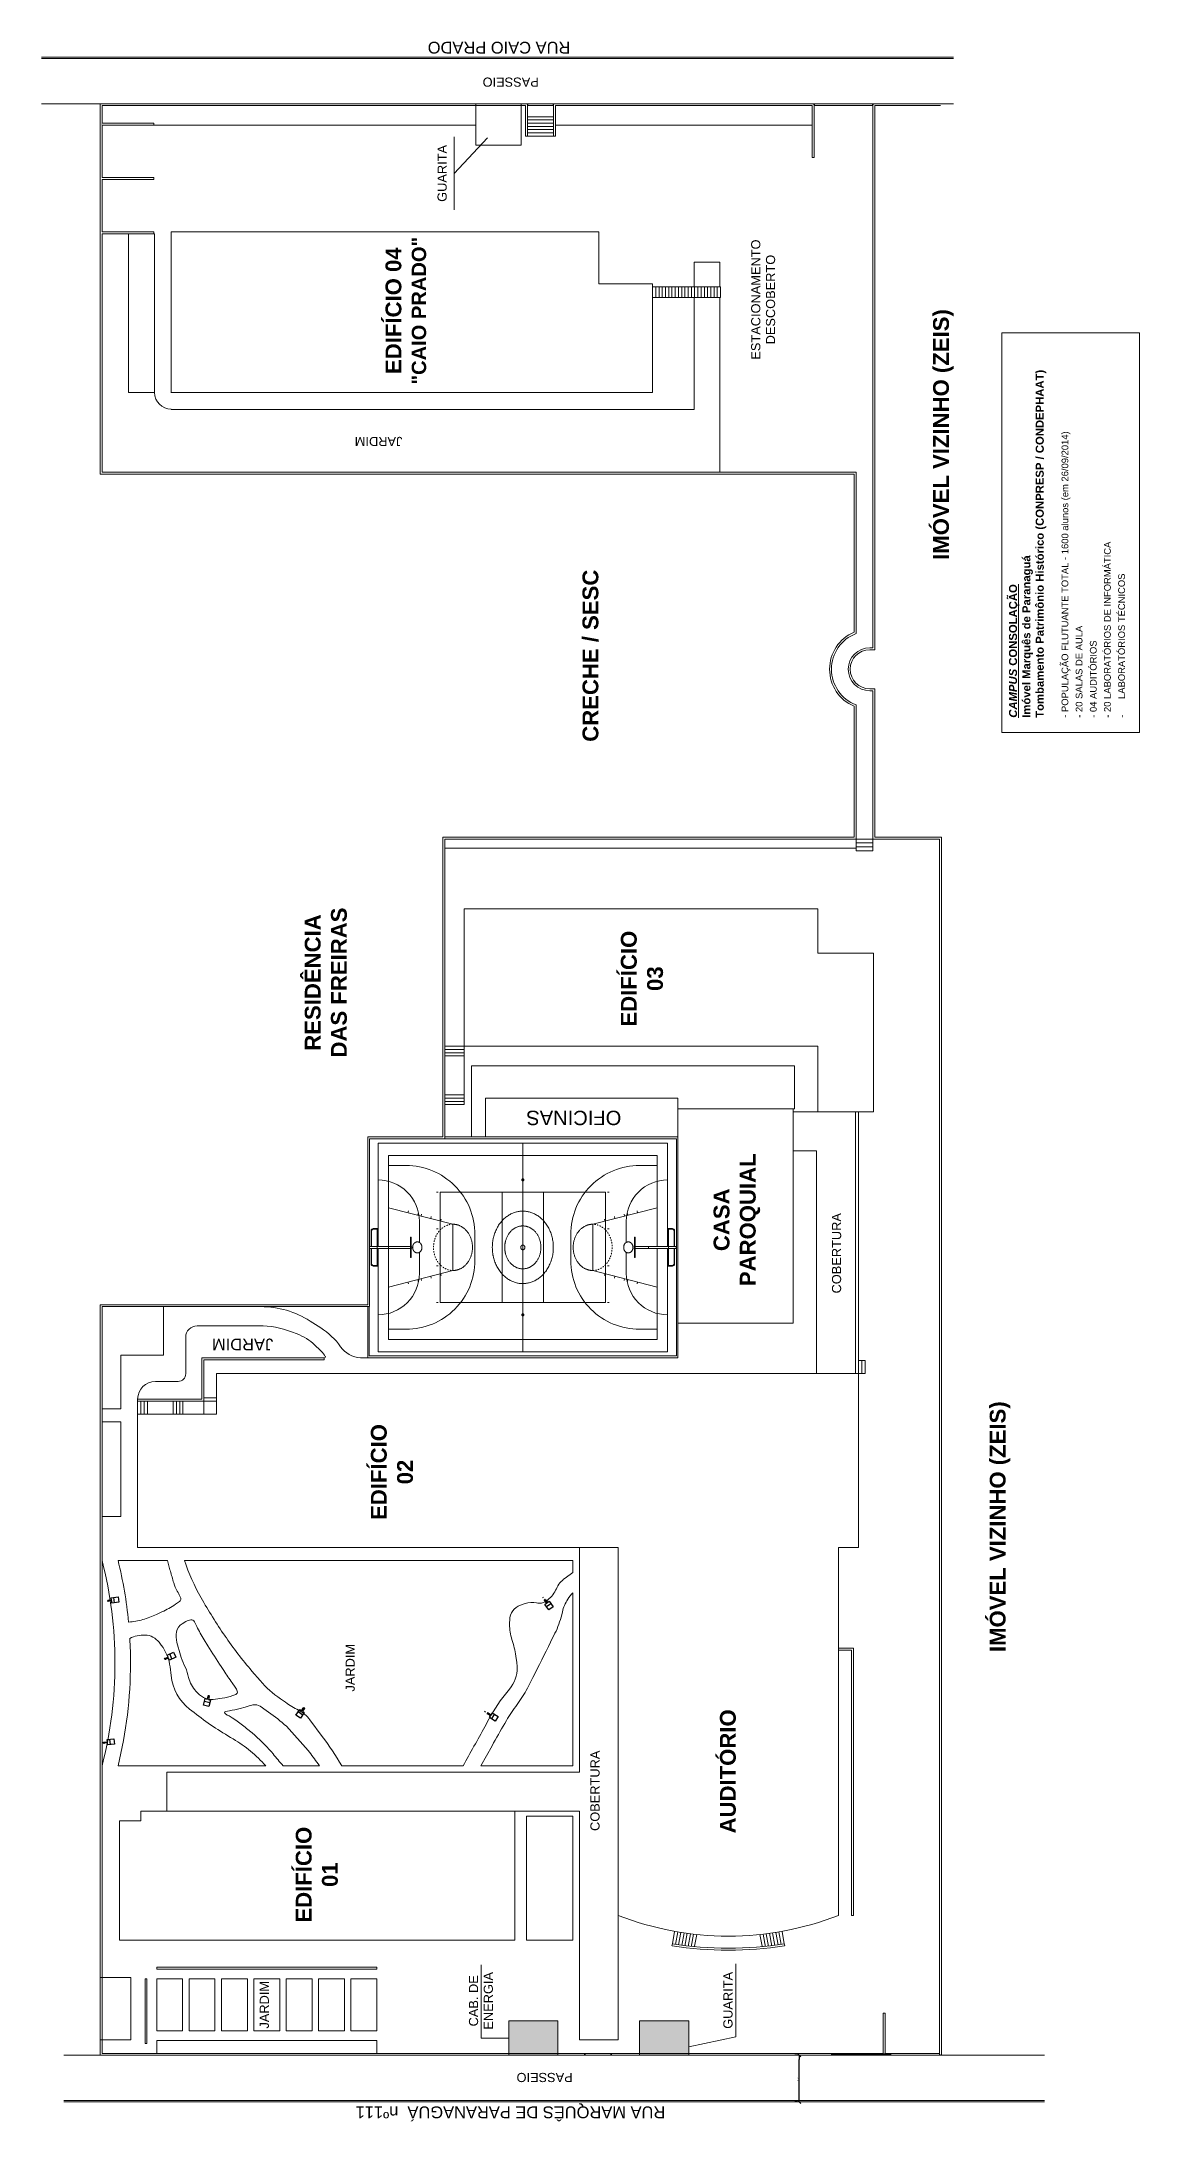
# Model space of a CAD drawing. Header units: metres. Extents: x 512 to 829, y -209 to 245.
# Drawn here: x 580.4 to 662.8, y 88.6 to 244.6 of the extents above; entities that cross this region are included whole.
import ezdxf

# ---------------------------------------------------------------- set-up
doc = ezdxf.new("R2010")
doc.units = ezdxf.units.M
doc.header["$LTSCALE"] = 0.508
doc.set_wipeout_variables(frame=1)
doc.header["$PDSIZE"] = -2
doc.linetypes.add('STYLE_16', pattern=[0.059055, 0.03937, -0.019685])
doc.layers.get('0').update_dxf_attribs({"lineweight": 15})
doc.layers.get('DEFPOINTS').update_dxf_attribs({"lineweight": 15})
for name, color, linetype, lineweight in [('Dimensões', 7, 'Continuous', 5), ('INDQUAD2', 1, 'Continuous', 15), ('INDQUAD3', 2, 'Continuous', 15), ('MUROB', 2, 'Continuous', 15), ('Nenhuma', 7, 'Continuous', 5), ('None', 7, 'Continuous', 5), ('NãoImprimir', 7, 'Continuous', 5), ('Peitoris', 2, 'Continuous', 5), ('ROTADEF', 253, 'Continuous', 15), ('Telhado-Princ', 7, 'Continuous', 5), ('TEXTOCARIMBO', 5, 'Continuous', 18)]:
    doc.layers.add(name, color=color, linetype=linetype, lineweight=lineweight)
doc.layers.add('EXTERN', color=7, linetype='Continuous')
doc.layers.add('EXTERN-I', color=251, linetype='Continuous')
doc.styles.add('Arial', font='arial.ttf')
doc.styles.add('Arial (bold italic)', font='arialbi.ttf')
doc.styles.add('Arial (bold)', font='arialbd.ttf')
doc.dimstyles.new('Arch', dxfattribs={"dimtxt": 0.12632, "dimasz": 0.3175, "dimexe": 0.3175, "dimexo": 0.15875, "dimgap": 0.001587, "dimtad": 1, "dimzin": 11, "dimtxsty": 'Arial', "dimblk": 'VW_SLASH', "dimcen": 0, "dimdle": 0.001587, "dimazin": 0, "dimtfac": 1, "dimtix": 1, "dimtmove": 0, "dimatfit": 0, "dimldrblk": 'VW_FILLEDARROW', "dimfxl": 1, "dimfrac": 2, "dimtolj": 1, "dimtzin": 11, "dimarcsym": 0})
pattern_1 = [(0, (0, 0), (0, 6.985), [5.08, -1.905]), (90, (0, 0), (-6.985, 4e-16), [5.08, -1.905])]

msp = doc.modelspace()

# ---------------------------------------------------------------- texts
at = {"layer": 'Nenhuma', "attachment_point": 2}
for s, insert, char_height, rotation, line_spacing_factor, style in [('{\\C7;\\lRUA CAIO PRADO}', (614.7326, 243.7463), 0.884096, 180, 0.96736, 'Arial'), ('{\\C7;\\lPASSEIO}', (615.6074, 241.2582), 0.68763, 180, 0.96736, 'Arial'), ('{\\C7;\\lGUARITA}', (610.1166, 234.7516), 0.68763, 90, 0.96736, 'Arial'), ('{\\C7;\\lEDIFÍCIO 04\\P}{\\C7;\\H0.9091x;\\l"CAIO PRADO"}', (606.2124, 224.4478), 1.188618, 90, 0.992596, 'Arial (bold)'), ('{\\C7;\\lIMÓVEL VIZINHO (ZEIS)}', (647.302, 215.1543), 1.188618, 90, 0.992596, 'Arial (bold)'), ('{\\C7;\\lCRECHE / SESC}', (620.9954, 198.5535), 1.188618, 90, 0.992596, 'Arial (bold)'), ('{\\C7;\\lRESIDÊNCIA\\PDAS FREIRAS}', (600.1525, 174.0281), 1.188618, 90, 0.992596, 'Arial (bold)'), ('{\\C7;\\lIMÓVEL VIZINHO (ZEIS)}', (651.5537, 133.1905), 1.188618, 90, 0.992596, 'Arial (bold)'), ('{\\C7;\\lEDIFÍCIO \\P02}', (605.1137, 137.295), 1.188618, 90, 0.992596, 'Arial (bold)'), ('{\\C7;\\lAUDITÓRIO}', (631.3076, 114.8283), 1.188618, 90, 0.992596, 'Arial (bold)'), ('{\\C7;\\lRUA MARQUÊS DE PARANAGUÁ  nº111}', (615.5919, 88.7985), 0.884096, 180, 0.96736, 'Arial')]:
    msp.add_mtext(s, dxfattribs=dict(at, insert=insert, char_height=char_height, rotation=rotation, line_spacing_factor=line_spacing_factor, style=style))
at = {"layer": 'TEXTOCARIMBO', "color": 7, "attachment_point": 1, "rotation": 90}
for s, insert, char_height, line_spacing_factor, style in [('{\\LCAMPUS}{\\fArial|b1|i0|c0|p0;\\L CONSOLAÇÃO}{\\fArial|b1|i0|c0|p0;\\l\\PImóvel Marquês de Paranaguá\\PTombamento Patrimônio Histórico (CONPRESP / CONDEPHAAT)}', (652.9971, 193.8988), 0.606337, 0.992596, 'Arial (bold italic)'), ('- POPULAÇÃO FLUTUANTE TOTAL - 1600 alunos (em 26/09/2014)\\P- 20 SALAS DE AULA \\P- 04 AUDITÓRIOS\\P- 20 LABORATÓRIOS DE INFORMÁTICA\\P-      LABORATÓRIOS TÉCNICOS', (656.9439, 193.8988), 0.505281, 1.261774, 'Arial')]:
    msp.add_mtext(s, dxfattribs=dict(at, insert=insert, char_height=char_height, line_spacing_factor=line_spacing_factor, style=style))

# ---------------------------------------------------------------- blocks, each defined once
blk = doc.blocks.new('Grupo-6796')
at = {"layer": 'INDQUAD2', "color": 8, "lineweight": 15}
for p, q in [((-94.3, 151.51), (-102.28, 151.51)), ((-95.25, 150.71), (-95.25, 129.96)), ((-105.03, 149.2), (-105.18, 149.17)), ((-104.83, 148.44), (-104.98, 148.42)), ((-104.77, 148.19), (-104.92, 148.17)), ((-99.94, 148.19), (-99.79, 148.17)), ((-99.87, 148.44), (-99.73, 148.42)), ((-99.68, 149.2), (-99.53, 149.17)), ((-106.62, 146.88), (-106.62, 147)), ((-104.58, 147.44), (-104.73, 147.41)), ((-104.38, 146.68), (-104.53, 146.65)), ((-103.78, 146.88), (-103.78, 147)), ((-100.93, 146.88), (-100.93, 147)), ((-100.33, 146.68), (-100.18, 146.65)), ((-100.13, 147.44), (-99.98, 147.41)), ((-98.09, 146.88), (-98.09, 147)), ((-106.62, 141.93), (-98.09, 141.93)), ((-106.62, 138.74), (-98.09, 138.74)), ((-106.62, 133.79), (-106.62, 133.67)), ((-104.38, 133.99), (-104.53, 134.02)), ((-103.78, 133.79), (-103.78, 133.67)), ((-100.93, 133.79), (-100.93, 133.67)), ((-100.33, 133.99), (-100.18, 134.02)), ((-98.09, 133.79), (-98.09, 133.67)), ((-104.83, 132.23), (-104.98, 132.25)), ((-104.77, 132.48), (-104.92, 132.51)), ((-104.58, 133.23), (-104.73, 133.26)), ((-100.13, 133.23), (-99.98, 133.26)), ((-99.94, 132.48), (-99.79, 132.51)), ((-99.87, 132.23), (-99.73, 132.25)), ((-105.03, 131.47), (-105.18, 131.5)), ((-99.68, 131.47), (-99.53, 131.5)), ((-95.25, 129.96), (-102.28, 129.96)), ((-94.3, 129.16), (-100.91, 129.16))]:
    blk.add_line(p, q, dxfattribs=at)
for points in [[(-103.8, 129.16), (-110.41, 129.16), (-110.41, 151.51), (-103.8, 151.51)], [(-102.43, 151.51), (-110.41, 151.51), (-110.41, 129.16), (-102.43, 129.16)], [(-102.28, 129.16), (-94.3, 129.16), (-94.3, 151.51)], [(-100.91, 151.51), (-94.3, 151.51), (-94.3, 129.16)], [(-102.43, 129.96), (-109.46, 129.96), (-109.46, 150.71), (-95.25, 150.71)], [(-105.42, 150.71), (-104.14, 145.73), (-100.57, 145.73), (-99.29, 150.71)], [(-110.41, 140.34), (-102.54, 140.34), (-94.3, 140.34)], [(-105.42, 129.96), (-104.14, 134.94), (-100.57, 134.94), (-99.29, 129.96)]]:
    blk.add_lwpolyline(points, dxfattribs=at)
at = {"layer": 'INDQUAD2', "color": 8, "lineweight": 15, "flags": 128}
for points in [[(-107.56, 151.51, 0.414214), (-104.37, 148.32), (-103.78, 148.32), (-102.74, 148.32)], [(-102.74, 148.32), (-103.78, 148.32), (-104.37, 148.32, -0.414214), (-107.56, 151.51)], [(-101.97, 148.32), (-100.93, 148.32), (-100.34, 148.32, 0.414214), (-97.15, 151.51)], [(-97.15, 151.51, -0.414214), (-100.34, 148.32), (-100.93, 148.32), (-101.97, 148.32)], [(-108.68, 150.71), (-108.68, 149.36, 0.414214), (-103.35, 144.03), (-102.35, 144.03), (-101.36, 144.03, 0.414214), (-96.03, 149.36), (-96.03, 150.71)], [(-96.03, 129.96), (-96.03, 131.31, 0.414214), (-101.36, 136.64), (-102.35, 136.64), (-103.35, 136.64, 0.414214), (-108.68, 131.31), (-108.68, 129.96)], [(-102.74, 132.35), (-103.78, 132.35), (-104.37, 132.35, 0.414214), (-107.56, 129.16)], [(-97.15, 129.16, 0.414214), (-100.34, 132.35), (-100.93, 132.35), (-101.97, 132.35)]]:
    blk.add_lwpolyline(points, format="xyb", dxfattribs=at)
at = {"layer": 'INDQUAD2', "color": 8, "lineweight": 15}
blk.add_lwpolyline([(-98.09, 146.72), (-98.09, 133.95), (-106.62, 133.95), (-106.62, 146.72)], close=True, dxfattribs=at)
at = {"layer": 'INDQUAD2', "color": 8, "linetype": 'STYLE_16', "lineweight": 15}
for points in [[(-100.57, 145.73), (-100.57, 146.13), (-101.05, 146.83), (-101.88, 147.23), (-102.83, 147.23), (-103.66, 146.83), (-104.14, 146.13), (-104.14, 145.73)], [(-104.14, 134.94), (-104.14, 134.54), (-103.66, 133.84), (-102.83, 133.44), (-101.88, 133.44), (-101.05, 133.84), (-100.57, 134.54), (-100.57, 134.94)]]:
    blk.add_open_spline(points, degree=2, dxfattribs=at)
at = {"layer": 'INDQUAD2', "color": 8, "lineweight": 15}
for points in [[(-104.14, 145.73), (-104.14, 145.32), (-103.66, 144.63), (-102.83, 144.22), (-101.88, 144.22), (-101.05, 144.63), (-100.57, 145.32), (-100.57, 145.73)], [(-102.35, 142.69), (-103.1, 142.69), (-104.4, 142.06), (-105.15, 140.97), (-105.15, 139.7), (-104.4, 138.61), (-103.1, 137.98), (-101.61, 137.98), (-100.31, 138.61), (-99.56, 139.7), (-99.56, 140.97), (-100.31, 142.06), (-101.61, 142.69), (-102.35, 142.69)], [(-102.35, 141.73), (-102.8, 141.73), (-103.57, 141.36), (-104.01, 140.71), (-104.01, 139.96), (-103.57, 139.31), (-102.8, 138.94), (-101.91, 138.94), (-101.14, 139.31), (-100.7, 139.96), (-100.7, 140.71), (-101.14, 141.36), (-101.91, 141.73), (-102.35, 141.73)], [(-107.56, 140.42), (-107.59, 140.42), (-107.63, 140.39), (-107.66, 140.36), (-107.66, 140.31), (-107.63, 140.28), (-107.59, 140.26), (-107.54, 140.26), (-107.5, 140.28), (-107.47, 140.31), (-107.47, 140.36), (-107.5, 140.39), (-107.54, 140.42), (-107.56, 140.42)], [(-102.35, 140.49), (-102.41, 140.49), (-102.49, 140.45), (-102.54, 140.38), (-102.54, 140.29), (-102.49, 140.22), (-102.41, 140.18), (-102.3, 140.18), (-102.22, 140.22), (-102.17, 140.29), (-102.17, 140.38), (-102.22, 140.45), (-102.3, 140.49), (-102.35, 140.49)], [(-97.15, 140.42), (-97.17, 140.42), (-97.21, 140.39), (-97.24, 140.36), (-97.24, 140.31), (-97.21, 140.28), (-97.17, 140.26), (-97.12, 140.26), (-97.08, 140.28), (-97.05, 140.31), (-97.05, 140.36), (-97.08, 140.39), (-97.12, 140.42), (-97.15, 140.42)], [(-100.57, 134.94), (-100.57, 135.35), (-101.05, 136.04), (-101.88, 136.45), (-102.83, 136.45), (-103.66, 136.04), (-104.14, 135.35), (-104.14, 134.94)]]:
    blk.add_open_spline(points, degree=2, dxfattribs=at)
at = {"layer": 'INDQUAD3', "color": 8, "lineweight": 15}
for p, q in [((-102.28, 151.59), (-102.43, 151.59)), ((-102.28, 151.59), (-102.43, 151.59)), ((-102.43, 148.96), (-102.38, 148.84)), ((-102.28, 148.96), (-102.33, 148.84)), ((-102.43, 131.71), (-102.38, 131.83)), ((-102.28, 131.71), (-102.33, 131.83)), ((-102.28, 130.64), (-102.43, 130.64)), ((-102.28, 129.08), (-102.43, 129.08))]:
    blk.add_line(p, q, dxfattribs=at)
at = {"layer": 'INDQUAD3', "color": 8, "lineweight": 15, "flags": 128}
for points in [[(-102.43, 152.05), (-103.61, 152.05), (-103.64, 152.05, 0.414214), (-103.8, 151.89), (-103.8, 151.59)], [(-102.43, 152.01), (-103.61, 152.01), (-103.63, 152.01, 0.414214), (-103.75, 151.89), (-103.75, 151.59)], [(-102.28, 152.05), (-101.1, 152.05), (-101.07, 152.05, -0.414214), (-100.91, 151.89), (-100.91, 151.59)], [(-102.28, 152.01), (-101.1, 152.01), (-101.08, 152.01, -0.414214), (-100.96, 151.89), (-100.96, 151.59)], [(-102.43, 128.62), (-103.61, 128.62), (-103.64, 128.62, -0.414214), (-103.8, 128.78), (-103.8, 129.08)], [(-102.43, 128.66), (-103.61, 128.66), (-103.63, 128.66, -0.414214), (-103.75, 128.78), (-103.75, 129.08)], [(-102.28, 128.62), (-101.1, 128.62), (-101.07, 128.62, 0.414214), (-100.91, 128.78), (-100.91, 129.08)], [(-102.28, 128.66), (-101.1, 128.66), (-101.08, 128.66, 0.414214), (-100.96, 128.78), (-100.96, 129.08)]]:
    blk.add_lwpolyline(points, format="xyb", dxfattribs=at)
at = {"layer": 'INDQUAD3', "color": 8, "lineweight": 15}
for points in [[(-102.43, 151.51), (-103.8, 151.51), (-103.8, 151.59), (-102.43, 151.59)], [(-102.43, 149), (-102.43, 152.18), (-102.28, 152.18), (-102.28, 149)], [(-102.28, 151.51), (-100.91, 151.51), (-100.91, 151.59), (-102.28, 151.59)], [(-102.43, 131.67), (-102.43, 128.49), (-102.28, 128.49), (-102.28, 131.67)], [(-102.43, 129.16), (-103.8, 129.16), (-103.8, 129.08), (-102.43, 129.08)], [(-102.28, 129.16), (-100.91, 129.16), (-100.91, 129.08), (-102.28, 129.08)]]:
    blk.add_lwpolyline(points, dxfattribs=at)
for points in [[(-103.14, 149), (-101.57, 149), (-101.57, 148.96), (-103.14, 148.96)], [(-103.14, 131.67), (-101.57, 131.67), (-101.57, 131.71), (-103.14, 131.71)]]:
    blk.add_lwpolyline(points, close=True, dxfattribs=at)
for points in [[(-102.35, 148.84), (-102.47, 148.84), (-102.67, 148.74), (-102.78, 148.57), (-102.78, 148.38), (-102.67, 148.22), (-102.47, 148.12), (-102.24, 148.12), (-102.04, 148.22), (-101.93, 148.38), (-101.93, 148.57), (-102.04, 148.74), (-102.24, 148.84), (-102.35, 148.84)], [(-102.35, 132.55), (-102.47, 132.55), (-102.67, 132.46), (-102.78, 132.29), (-102.78, 132.1), (-102.67, 131.93), (-102.47, 131.83), (-102.24, 131.83), (-102.04, 131.93), (-101.93, 132.1), (-101.93, 132.29), (-102.04, 132.46), (-102.24, 132.55), (-102.35, 132.55)]]:
    blk.add_open_spline(points, degree=2, dxfattribs=at)
at = {"layer": 'MUROB', "color": 8, "lineweight": 15}
for p, q in [((-93.97, 152.19), (-110.74, 152.19)), ((-110.74, 128.48), (-110.74, 152.19)), ((-93.97, 128.48), (-93.97, 152.19)), ((-93.97, 128.48), (-110.74, 128.48)), ((-93.83, 128.36), (-110.88, 128.36))]:
    blk.add_line(p, q, dxfattribs=at)
blk.add_lwpolyline([(-93.83, 128.36), (-93.83, 152.31), (-110.88, 152.31), (-110.88, 128.36)], close=True, dxfattribs=at)
blk = doc.blocks.new('Grupo-6797')
at = {"layer": 'None', "color": 7, "linetype": 'Continuous', "lineweight": 5}
for p, q in [((-156.17, 128.55), (-155.2, 128.38)), ((-156.13, 128.79), (-155.16, 128.62)), ((-156.43, 127.1), (-155.4, 126.91)), ((-156.39, 127.34), (-155.37, 127.16)), ((-156.34, 127.58), (-155.35, 127.4)), ((-156.3, 127.83), (-155.31, 127.65)), ((-156.26, 128.07), (-155.28, 127.89)), ((-156.21, 128.31), (-155.25, 128.14)), ((-156.43, 121.84), (-155.4, 122.03)), ((-156.39, 121.6), (-155.37, 121.78)), ((-156.34, 121.36), (-155.35, 121.54)), ((-156.3, 121.11), (-155.31, 121.29)), ((-156.26, 120.87), (-155.28, 121.05)), ((-156.21, 120.63), (-155.25, 120.8)), ((-156.17, 120.39), (-155.2, 120.56)), ((-156.13, 120.15), (-155.16, 120.32))]:
    blk.add_line(p, q, dxfattribs=at)
at = {"color": 7, "linetype": 'Continuous', "lineweight": 5}
blk.add_wipeout([(-156.27, 128.82), (-156.3, 128.68), (-156.32, 128.55), (-156.33, 128.41), (-156.35, 128.28), (-156.37, 128.14), (-156.39, 128.01), (-156.41, 127.87), (-156.42, 127.74), (-156.44, 127.6), (-156.45, 127.47), (-156.47, 127.33), (-156.48, 127.19), (-156.49, 127.06), (-156.5, 126.92), (-156.52, 126.79), (-156.53, 126.65), (-156.54, 126.51), (-156.55, 126.38), (-156.56, 126.24), (-156.56, 126.11), (-156.57, 125.97), (-156.58, 125.83), (-156.58, 125.7), (-156.59, 125.56), (-156.6, 125.42), (-156.6, 125.29), (-156.6, 125.15), (-156.61, 125.02), (-156.61, 124.88), (-156.61, 124.74), (-156.61, 124.61), (-156.61, 124.47), (-156.61, 124.33), (-156.61, 124.2), (-156.61, 124.06), (-156.61, 123.92), (-156.6, 123.79), (-156.6, 123.65), (-156.6, 123.52), (-156.59, 123.38), (-156.58, 123.24), (-156.58, 123.11), (-156.57, 122.97), (-156.56, 122.83), (-156.56, 122.7), (-156.55, 122.56), (-156.54, 122.43), (-156.53, 122.29), (-156.52, 122.15), (-156.5, 122.02), (-156.49, 121.88), (-156.48, 121.75), (-156.47, 121.61), (-156.45, 121.47), (-156.44, 121.34), (-156.42, 121.2), (-156.41, 121.07), (-156.39, 120.93), (-156.37, 120.8), (-156.35, 120.66), (-156.33, 120.53), (-156.32, 120.39), (-156.3, 120.26), (-156.27, 120.12), (-156.13, 120.15), (-156.15, 120.28), (-156.17, 120.41), (-156.19, 120.55), (-156.2, 120.68), (-156.22, 120.82), (-156.24, 120.95), (-156.26, 121.09), (-156.27, 121.22), (-156.29, 121.36), (-156.3, 121.49), (-156.32, 121.63), (-156.33, 121.76), (-156.34, 121.9), (-156.36, 122.03), (-156.37, 122.17), (-156.38, 122.3), (-156.39, 122.44), (-156.4, 122.57), (-156.41, 122.71), (-156.41, 122.84), (-156.42, 122.98), (-156.43, 123.11), (-156.44, 123.25), (-156.44, 123.39), (-156.45, 123.52), (-156.45, 123.66), (-156.45, 123.79), (-156.46, 123.93), (-156.46, 124.06), (-156.46, 124.2), (-156.46, 124.33), (-156.46, 124.47), (-156.46, 124.61), (-156.46, 124.74), (-156.46, 124.88), (-156.46, 125.01), (-156.45, 125.15), (-156.45, 125.28), (-156.45, 125.42), (-156.44, 125.56), (-156.44, 125.69), (-156.43, 125.83), (-156.42, 125.96), (-156.41, 126.1), (-156.41, 126.23), (-156.4, 126.37), (-156.39, 126.5), (-156.38, 126.64), (-156.37, 126.77), (-156.36, 126.91), (-156.34, 127.04), (-156.33, 127.18), (-156.32, 127.31), (-156.3, 127.45), (-156.29, 127.58), (-156.27, 127.72), (-156.26, 127.85), (-156.24, 127.99), (-156.22, 128.12), (-156.2, 128.26), (-156.19, 128.39), (-156.17, 128.53), (-156.15, 128.66), (-156.13, 128.79)], dxfattribs=at).dxf.layer = 'None'
at = {"layer": 'None', "color": 7, "linetype": 'Continuous', "lineweight": 18}
for p, q in [((-156.27, 128.82), (-156.13, 128.79)), ((-156.27, 120.12), (-156.13, 120.15))]:
    blk.add_line(p, q, dxfattribs=at)
for radius in [28.2, 28.05]:
    blk.add_arc((-128.41, 124.47), radius, 171.1317, 188.8683, dxfattribs=at)
blk = doc.blocks.new('Grupo-6798')
at = {"layer": 'None', "color": 7, "linetype": 'Continuous', "lineweight": 5}
for p, q in [((-0.995, 0.075), (-0.995, -0.075)), ((0.995, 0.075), (0.995, -0.075))]:
    blk.add_line(p, q, dxfattribs=at)
blk = doc.blocks.new('Grupo-6799')
at = {"color": 7, "linetype": 'Continuous', "lineweight": 5}
for points in [[(-0.995, 0.075), (-0.975, 0.075), (-0.975, -0.075), (-0.995, -0.075)], [(0.975, 0.075), (0.995, 0.075), (0.995, -0.075), (0.975, -0.075)]]:
    blk.add_wipeout(points, dxfattribs=at).dxf.layer = 'None'
at = {"layer": 'None', "color": 7, "linetype": 'Continuous', "lineweight": 5}
for points in [[(-0.995, 0.075), (-0.975, 0.075), (-0.975, -0.075), (-0.995, -0.075)], [(0.975, 0.075), (0.995, 0.075), (0.995, -0.075), (0.975, -0.075)]]:
    blk.add_lwpolyline(points, close=True, dxfattribs=at)
blk = doc.blocks.new('Grupo-6800')
at = {"layer": 'None', "color": 7}
blk.add_blockref('Grupo-6798', (0, 0), dxfattribs=at)
blk.add_blockref('Grupo-6799', (0, 0), dxfattribs=at)
at = {"layer": 'None', "color": 7, "linetype": 'Continuous', "lineweight": 5}
for p, q in [((-0.995, 0.075), (-0.975, 0.075)), ((-0.975, 0.075), (-0.975, -0.075)), ((0.995, 0.075), (0.975, 0.075)), ((0.975, 0.075), (0.975, -0.075)), ((-0.995, -0.075), (-0.975, -0.075)), ((0.995, -0.075), (0.975, -0.075))]:
    blk.add_line(p, q, dxfattribs=at)
blk = doc.blocks.new('Grupo-6801')
at = {"layer": 'None', "color": 7, "linetype": 'Continuous', "lineweight": 5}
for p, q in [((0.995, 0.075), (-0.995, 0.075)), ((0.995, -0.075), (-0.995, -0.075))]:
    blk.add_line(p, q, dxfattribs=at)
blk = doc.blocks.new('Door (2D)-271')
at = {"layer": 'None', "color": 7}
blk.add_blockref('Grupo-6800', (0, 0), dxfattribs=at)
at = {"layer": 'NãoImprimir', "color": 7, "linetype": 'Continuous', "lineweight": 5}
for p in [(-0.995, 0), (0.995, 0)]:
    blk.add_point(p, dxfattribs=at)
at = {"layer": 'Telhado-Princ', "color": 7}
blk.add_blockref('Grupo-6801', (0, 0), dxfattribs=at)
blk = doc.blocks.new('Grupo-6802')
at = {"layer": 'None', "color": 7, "linetype": 'Continuous', "lineweight": 5}
for p, q in [((-2.27, 0.075), (-2.27, -0.075)), ((2.27, 0.075), (2.27, -0.075))]:
    blk.add_line(p, q, dxfattribs=at)
blk = doc.blocks.new('Grupo-6803')
at = {"color": 7, "linetype": 'Continuous', "lineweight": 5}
for points in [[(-2.27, 0.075), (-2.25, 0.075), (-2.25, -0.075), (-2.27, -0.075)], [(2.25, 0.075), (2.27, 0.075), (2.27, -0.075), (2.25, -0.075)]]:
    blk.add_wipeout(points, dxfattribs=at).dxf.layer = 'None'
at = {"layer": 'None', "color": 7, "linetype": 'Continuous', "lineweight": 5}
for points in [[(-2.27, 0.075), (-2.25, 0.075), (-2.25, -0.075), (-2.27, -0.075)], [(2.25, 0.075), (2.27, 0.075), (2.27, -0.075), (2.25, -0.075)]]:
    blk.add_lwpolyline(points, close=True, dxfattribs=at)
blk = doc.blocks.new('Grupo-6804')
at = {"layer": 'None', "color": 7}
blk.add_blockref('Grupo-6802', (0, 0), dxfattribs=at)
blk.add_blockref('Grupo-6803', (0, 0), dxfattribs=at)
at = {"layer": 'None', "color": 7, "linetype": 'Continuous', "lineweight": 5}
for p, q in [((-2.27, 0.075), (-2.25, 0.075)), ((-2.25, 0.075), (-2.25, -0.075)), ((2.27, 0.075), (2.25, 0.075)), ((2.25, 0.075), (2.25, -0.075)), ((-2.27, -0.075), (-2.25, -0.075)), ((2.27, -0.075), (2.25, -0.075))]:
    blk.add_line(p, q, dxfattribs=at)
blk = doc.blocks.new('Grupo-6805')
at = {"layer": 'None', "color": 7, "linetype": 'Continuous', "lineweight": 5}
for p, q in [((2.27, 0.075), (-2.27, 0.075)), ((2.27, -0.075), (-2.27, -0.075))]:
    blk.add_line(p, q, dxfattribs=at)
blk = doc.blocks.new('Door (2D)-272')
at = {"layer": 'None', "color": 7}
blk.add_blockref('Grupo-6804', (0, 0), dxfattribs=at)
at = {"layer": 'NãoImprimir', "color": 7, "linetype": 'Continuous', "lineweight": 5}
for p in [(-2.27, 0), (2.27, 0)]:
    blk.add_point(p, dxfattribs=at)
at = {"layer": 'Telhado-Princ', "color": 7}
blk.add_blockref('Grupo-6805', (0, 0), dxfattribs=at)
blk = doc.blocks.new('Grupo-6806')
at = {"layer": 'None', "color": 7, "linetype": 'Continuous', "lineweight": 5}
for p, q in [((-2.1, 0.075), (-2.1, -0.075)), ((2.1, 0.075), (2.1, -0.075))]:
    blk.add_line(p, q, dxfattribs=at)
blk = doc.blocks.new('Grupo-6807')
at = {"color": 7, "linetype": 'Continuous', "lineweight": 5}
for points in [[(-2.1, 0.075), (-2.08, 0.075), (-2.08, -0.075), (-2.1, -0.075)], [(2.08, 0.075), (2.1, 0.075), (2.1, -0.075), (2.08, -0.075)]]:
    blk.add_wipeout(points, dxfattribs=at).dxf.layer = 'None'
at = {"layer": 'None', "color": 7, "linetype": 'Continuous', "lineweight": 5}
for points in [[(-2.1, 0.075), (-2.08, 0.075), (-2.08, -0.075), (-2.1, -0.075)], [(2.08, 0.075), (2.1, 0.075), (2.1, -0.075), (2.08, -0.075)]]:
    blk.add_lwpolyline(points, close=True, dxfattribs=at)
blk = doc.blocks.new('Grupo-6808')
at = {"layer": 'None', "color": 7}
blk.add_blockref('Grupo-6806', (0, 0), dxfattribs=at)
blk.add_blockref('Grupo-6807', (0, 0), dxfattribs=at)
at = {"layer": 'None', "color": 7, "linetype": 'Continuous', "lineweight": 5}
for p, q in [((-2.1, 0.075), (-2.08, 0.075)), ((-2.08, 0.075), (-2.08, -0.075)), ((2.1, 0.075), (2.08, 0.075)), ((2.08, 0.075), (2.08, -0.075)), ((-2.1, -0.075), (-2.08, -0.075)), ((2.1, -0.075), (2.08, -0.075))]:
    blk.add_line(p, q, dxfattribs=at)
blk = doc.blocks.new('Grupo-6809')
at = {"color": 7, "linetype": 'Continuous', "lineweight": 5}
blk.add_wipeout([(-5.824, 0.0175), (-1.664, 0.0175), (-1.664, -0.0175), (-5.824, -0.0175)], dxfattribs=at).dxf.layer = 'None'
at = {"layer": 'None', "color": 7, "linetype": 'Continuous', "lineweight": 5}
blk.add_lwpolyline([(-5.824, 0.0175), (-1.664, 0.0175), (-1.664, -0.0175), (-5.824, -0.0175)], close=True, dxfattribs=at)
blk = doc.blocks.new('Grupo-6810')
at = {"layer": 'None', "color": 7, "linetype": 'Continuous', "lineweight": 5}
for p, q in [((2.1, 0.075), (-2.1, 0.075)), ((2.1, -0.075), (-2.1, -0.075))]:
    blk.add_line(p, q, dxfattribs=at)
blk = doc.blocks.new('Door (2D)-273')
at = {"layer": 'None', "color": 7}
blk.add_blockref('Grupo-6808', (0, 0), dxfattribs=at)
at = {"layer": 'NãoImprimir', "color": 7, "linetype": 'Continuous', "lineweight": 5}
for p in [(-2.1, 0), (2.1, 0)]:
    blk.add_point(p, dxfattribs=at)
at = {"color": 7, "linetype": 'Continuous', "lineweight": 5}
blk.add_wipeout([(-6.24, 0.0302), (-2.08, 0.0302), (-2.08, -0.0302), (-6.24, -0.0302)], dxfattribs=at).dxf.layer = 'None'
at = {"layer": 'None', "color": 7, "linetype": 'Continuous', "lineweight": 5}
blk.add_lwpolyline([(-2.1, 0.075), (-2.08, 0.075), (-2.08, 0.0302), (-6.24, 0.0302), (-6.24, -0.0302), (-2.08, -0.0302), (-2.08, -0.075), (-2.1, -0.075)], dxfattribs=at)
at = {"layer": 'Peitoris', "color": 7}
blk.add_blockref('Grupo-6809', (0, 0), dxfattribs=at)
at = {"layer": 'Telhado-Princ', "color": 7}
blk.add_blockref('Grupo-6810', (0, 0), dxfattribs=at)
blk = doc.blocks.new('Grupo-6811')
at = {"layer": 'None', "color": 7, "linetype": 'Continuous', "lineweight": 5}
for p, q in [((-1.02, 0.075), (-1.02, -0.075)), ((1.02, 0.075), (1.02, -0.075))]:
    blk.add_line(p, q, dxfattribs=at)
blk = doc.blocks.new('Grupo-6812')
at = {"color": 7, "linetype": 'Continuous', "lineweight": 5}
for points in [[(-1.02, 0.075), (-1, 0.075), (-1, -0.075), (-1.02, -0.075)], [(1, 0.075), (1.02, 0.075), (1.02, -0.075), (1, -0.075)]]:
    blk.add_wipeout(points, dxfattribs=at).dxf.layer = 'None'
at = {"layer": 'None', "color": 7, "linetype": 'Continuous', "lineweight": 5}
for points in [[(-1.02, 0.075), (-1, 0.075), (-1, -0.075), (-1.02, -0.075)], [(1, 0.075), (1.02, 0.075), (1.02, -0.075), (1, -0.075)]]:
    blk.add_lwpolyline(points, close=True, dxfattribs=at)
blk = doc.blocks.new('Grupo-6813')
at = {"layer": 'None', "color": 7}
blk.add_blockref('Grupo-6811', (0, 0), dxfattribs=at)
blk.add_blockref('Grupo-6812', (0, 0), dxfattribs=at)
at = {"layer": 'None', "color": 7, "linetype": 'Continuous', "lineweight": 5}
for p, q in [((-1.02, 0.075), (-1, 0.075)), ((-1, 0.075), (-1, -0.075)), ((1.02, 0.075), (1, 0.075)), ((1, 0.075), (1, -0.075)), ((-1.02, -0.075), (-1, -0.075)), ((1.02, -0.075), (1, -0.075))]:
    blk.add_line(p, q, dxfattribs=at)
blk = doc.blocks.new('Grupo-6814')
at = {"layer": 'None', "color": 7, "linetype": 'Continuous', "lineweight": 5}
for p, q in [((1.02, 0.075), (-1.02, 0.075)), ((1.02, -0.075), (-1.02, -0.075))]:
    blk.add_line(p, q, dxfattribs=at)
blk = doc.blocks.new('Door (2D)-274')
at = {"layer": 'None', "color": 7}
blk.add_blockref('Grupo-6813', (0, 0), dxfattribs=at)
at = {"layer": 'NãoImprimir', "color": 7, "linetype": 'Continuous', "lineweight": 5}
for p in [(-1.02, 0), (1.02, 0)]:
    blk.add_point(p, dxfattribs=at)
at = {"layer": 'Telhado-Princ', "color": 7}
blk.add_blockref('Grupo-6814', (0, 0), dxfattribs=at)
blk = doc.blocks.new('Grupo-6815')
at = {"layer": 'None', "color": 8, "linetype": 'Continuous', "lineweight": 5}
for p, q in [((-168.33, 175.77), (-168.33, 100.07)), ((-168.23, 175.77), (-168.23, 100.07)), ((-164.73, 175.77), (-164.73, 100.07))]:
    blk.add_line(p, q, dxfattribs=at)
blk = doc.blocks.new('Grupo-6816')
at = {"layer": 'None', "color": 8, "linetype": 'Continuous', "lineweight": 5}
for p, q in [((-14.06, 107.09), (-14.06, 177.49)), ((-10.56, 107.09), (-10.56, 177.49)), ((-10.46, 107.09), (-10.46, 177.49))]:
    blk.add_line(p, q, dxfattribs=at)
blk = doc.blocks.new('VW_SLASH')
at = {"color": 0, "linetype": 'ByBlock', "lineweight": -2}
blk.add_line((0, 0), (-1, 0), dxfattribs=at)
at = {"layer": 'None', "color": 0, "linetype": 'Continuous', "lineweight": 20}
blk.add_lwpolyline([(0.35, 0.35), (-0.35, -0.35)], dxfattribs=at)
blk = doc.blocks.new('*D7595')
at = {"layer": 'DEFPOINTS', "color": 0, "linetype": 'Continuous', "transparency": 16777216}
for p in [(637.26, 93.52), (637.26, 93.52), (637.26, 90.02)]:
    blk.add_point(p, dxfattribs=at)
at = {"layer": 'Dimensões', "color": 0, "linetype": 'Continuous', "lineweight": -2, "transparency": 16777216}
for p, q in [((637.1, 93.52), (636.94, 93.52)), ((637.26, 90.34), (637.26, 93.2)), ((637.1, 90.02), (636.94, 90.02))]:
    blk.add_line(p, q, dxfattribs=at)
at = {"layer": 'Dimensões', "color": 0, "linetype": 'Continuous', "lineweight": -2, "transparency": 16777216, "xscale": 0.3175, "yscale": 0.3175, "zscale": 0.3175}
for p, rotation in [((637.26, 93.52), 90), ((637.26, 90.02), 270)]:
    blk.add_blockref('VW_SLASH', p, dxfattribs=dict(at, rotation=rotation))
at = {"layer": 'Dimensões', "color": 0, "linetype": 'Continuous', "lineweight": 5, "transparency": 16777216, "insert": (637.18, 91.77), "char_height": 0.126, "attachment_point": 5, "rotation": 90, "style": 'Arial'}
blk.add_mtext('\\A1;15,4', dxfattribs=at)
blk = doc.blocks.new('VW_FILLEDARROW')
at = {"layer": 'None', "linetype": 'Continuous', "lineweight": 0}
blk.add_hatch(color=255, dxfattribs=at).paths.add_polyline_path([(-1, 0.27), (0, 0), (-1, -0.27)])
at = {"layer": 'None', "color": 0, "linetype": 'Continuous', "lineweight": 5}
blk.add_lwpolyline([(-1, 0.27), (0, 0), (-1, -0.27)], close=True, dxfattribs=at)

# ---------------------------------------------------------------- hatches: boundary and pattern name
at = {"layer": 'None', "linetype": 'Continuous', "lineweight": 0}
msp.add_hatch(color=255, dxfattribs=at).paths.add_polyline_path([(590.1394, 218.2937), (590.1394, 218.3224), (590.1295, 218.3139)])

# ---------------------------------------------------------------- linework, layer by layer
at = {"layer": 'EXTERN', "color": 240, "true_color": 0xed1f24}
msp.add_line((585.8808, 127.4801), (585.833, 127.8873), dxfattribs=at)
at = {"layer": 'None', "color": 7, "linetype": 'Continuous', "lineweight": 5}
for p, q in [((611.3598, 232.008), (611.3598, 237.4952)), ((611.3598, 234.7516), (613.8577, 237.4248))]:
    msp.add_line(p, q, dxfattribs=at)
for points in [[(617.8432, 238.3771), (617.8432, 239.8352), (638.2273, 239.8352), (638.2273, 238.3771)], [(652.4607, 192.7889), (652.4607, 222.7889), (662.7855, 222.7889), (662.7855, 192.7889)], [(590.1394, 218.2937), (590.1394, 218.3224), (590.1295, 218.3139)], [(589.041, 94.6382), (589.041, 93.6661), (605.566, 93.6661), (605.566, 94.6382)]]:
    msp.add_lwpolyline(points, close=True, dxfattribs=at)
at = {"layer": 'None', "color": 7, "linetype": 'Continuous', "lineweight": 5, "flags": 128}
msp.add_lwpolyline([(631.3063, 212.3258), (631.3063, 228.0833), (629.3621, 228.0833), (629.3621, 217.0403), (590.1394, 217.0403), (590.1394, 217.0601, -0.00197294), (590.1295, 217.06, -0.41190401), (588.8757, 218.304), (586.9316, 218.304), (586.9316, 230.2117), (584.9389, 230.2117), (584.9389, 212.3258)], format="xyb", close=True, dxfattribs=at)
msp.add_lwpolyline([(584.9389, 115.2459, 0.06284235), (585.9109, 122.9495, 0.06284235), (584.9389, 130.6531, 0.06284235)], format="xyb", dxfattribs=at)
at = {"layer": 'ROTADEF', "color": 7, "linetype": 'Continuous', "lineweight": 18}
for points in [[(626.2515, 218.304), (626.2515, 226.4693), (622.2175, 226.4693), (622.2175, 230.3575), (590.1394, 230.3575), (590.1394, 218.304)], [(613.7216, 162.4395), (628.1568, 162.4395), (628.1568, 165.3557), (613.7216, 165.3557)], [(586.3484, 146.0603), (589.5562, 146.0603), (589.5562, 149.8513), (584.7931, 149.8513), (584.7931, 142.0262), (586.3484, 142.0262)], [(586.3484, 141.0542), (584.7931, 141.0542), (584.7931, 133.9581), (586.3484, 133.9581)]]:
    msp.add_lwpolyline(points, close=True, dxfattribs=at)

# ---------------------------------------------------------------- block references
at = {"layer": 'None', "color": 8, "xscale": 0.9720625442595413, "yscale": 0.9720625442595413, "zscale": 0.9720625442595413, "rotation": 90}
msp.add_blockref('Grupo-6796', (752.9309, 253.6479), dxfattribs=at)
at = {"layer": 'None', "color": 7, "xscale": 0.9720625442595413, "yscale": 0.9720625442595413, "zscale": 0.9720625442595413, "rotation": 90}
msp.add_blockref('Grupo-6797', (752.9309, 253.6479), dxfattribs=at)

msp.set_redraw_order([(e.dxf.handle, doc.entitydb.next_handle()) for e in msp.query("TEXT MTEXT ATTDEF DIMENSION ARC_DIMENSION")])  # texts and dimensions are drawn at this point

# ---------------------------------------------------------------- wipeouts: each hides what was drawn before it
for points in [[(635.6837, 220.774), (635.6837, 229.7898), (633.4753, 229.7898), (633.4753, 220.774)], [(632.4919, 95.5107), (632.4919, 99.7785), (631.3877, 99.7785), (631.3877, 95.5107)]]:
    msp.add_wipeout(points).dxf.layer = 'Nenhuma'
at = {"color": 7, "linetype": 'Continuous', "lineweight": 5}
for points in [[(642.7863, 239.8352), (642.7863, 239.981), (647.8653, 239.981), (647.8653, 239.8352)], [(641.474, 164.3156), (636.8081, 164.3156), (636.8081, 161.3994), (638.5578, 161.3994), (638.5578, 144.6994), (641.474, 144.6994)], [(643.7098, 93.6661), (643.7098, 93.5203), (623.1506, 93.5203), (623.1506, 93.6661)], [(647.7924, 93.6661), (647.9382, 93.5203), (647.7924, 93.5203)]]:
    msp.add_wipeout(points, dxfattribs=at).dxf.layer = 'None'

# ---------------------------------------------------------------- next in the draw order: hatches: boundary and pattern name
at = {"layer": 'ROTADEF', "linetype": 'Continuous', "lineweight": 0}
msp.add_hatch(color=255, dxfattribs=at).paths.add_polyline_path([(625.2795, 93.5203), (628.9733, 93.5203), (628.9733, 96.0963), (625.2795, 96.0963)])

# ---------------------------------------------------------------- next in the draw order: linework, layer by layer
at = {"layer": 'None', "color": 7, "linetype": 'Continuous', "lineweight": 18}
for p, q in [((642.7863, 239.981), (647.8653, 239.981)), ((642.9321, 239.8352), (647.8653, 239.8352)), ((643.564, 93.6661), (623.1506, 93.6661)), ((643.7098, 93.5203), (623.1506, 93.5203)), ((647.9382, 93.5203), (647.7924, 93.5203))]:
    msp.add_line(p, q, dxfattribs=at)
at = {"layer": 'None', "color": 7, "linetype": 'Continuous', "lineweight": 5}
for p, q in [((641.717, 145.6715), (641.717, 164.3156)), ((632.4919, 100.3882), (632.4919, 94.901)), ((632.4919, 94.901), (628.9733, 94.1643))]:
    msp.add_line(p, q, dxfattribs=at)
for points in [[(628.1568, 165.3557), (628.1568, 164.5586), (636.9053, 164.5586), (636.9053, 167.7859), (612.6524, 167.7859), (612.6524, 162.4395), (613.7216, 162.4395), (613.7216, 165.3557)], [(641.474, 164.3156), (636.8081, 164.3156), (636.8081, 161.3994), (638.5578, 161.3994), (638.5578, 144.6994), (641.474, 144.6994)]]:
    msp.add_lwpolyline(points, close=True, dxfattribs=at)
at = {"layer": 'ROTADEF', "color": 7, "linetype": 'Continuous', "lineweight": 18}
for points in [[(638.655, 164.3156), (642.8349, 164.3156), (642.8349, 176.2428), (638.655, 176.2428), (638.655, 179.5478), (612.1177, 179.5478), (612.1177, 169.244), (638.655, 169.244)], [(628.1568, 148.471), (636.8081, 148.471), (636.8081, 164.5586), (628.1568, 164.5586)], [(625.2795, 93.5203), (628.9733, 93.5203), (628.9733, 96.0963), (625.2795, 96.0963)]]:
    msp.add_lwpolyline(points, close=True, dxfattribs=at)

# ---------------------------------------------------------------- next in the draw order: texts
at = {"layer": 'Nenhuma', "char_height": 0.68763, "attachment_point": 2, "rotation": 90, "line_spacing_factor": 0.96736, "style": 'Arial'}
for s, insert in [('{\\C7;\\lESTACIONAMENTO\\PDESCOBERTO}', (633.6518, 225.2819)), ('{\\C7;\\lGUARITA}', (631.5642, 97.6446))]:
    msp.add_mtext(s, dxfattribs=dict(at, insert=insert))

# ---------------------------------------------------------------- next in the draw order: dimensions: what is measured, and where the dimension line sits
at = {"layer": 'Dimensões', "color": 7, "linetype": 'Continuous', "lineweight": 5}
dim = msp.add_linear_dim(base=(637.2601, 93.5203), p1=(637.2601, 90.0209), p2=(637.2601, 93.5203), angle=90, dimstyle='Arch', override={"dimgap": 0, "dimdec": 2, "dimlfac": 4.4, "dimpost": '<>', "dimtxsty": 'Arial'}, dxfattribs=at)
dim.commit()
dim.dimension.update_dxf_attribs({"geometry": '*D7595', "text_midpoint": (637.1842, 91.7706)})

# ---------------------------------------------------------------- next in the draw order: wipeouts: each hides what was drawn before it
msp.add_wipeout([(607.4794, 215.2187), (603.9054, 215.2187), (603.9054, 214.1145), (607.4794, 214.1145)]).dxf.layer = 'Nenhuma'
at = {"color": 7, "linetype": 'Continuous', "lineweight": 5}
for points in [[(584.9389, 212.3258), (584.7931, 212.18), (584.7931, 239.981), (584.9389, 239.8352)], [(616.8711, 239.0089), (616.8711, 239.981), (618.8152, 239.981), (618.8152, 239.0089)], [(626.4945, 225.4486), (626.2515, 225.4486), (626.2515, 226.2263), (626.4945, 226.2263)], [(620.7594, 131.6252), (620.7594, 114.7599), (589.7992, 114.7599), (589.7992, 111.8437), (620.7594, 111.8437), (620.7594, 94.6868), (623.6756, 94.6868), (623.6756, 131.6252)], [(621.1676, 93.6661), (621.1676, 93.5203), (584.7931, 93.5203), (584.9389, 93.6661)]]:
    msp.add_wipeout(points, dxfattribs=at).dxf.layer = 'None'

# ---------------------------------------------------------------- next in the draw order: hatches: boundary and pattern name
at = {"layer": 'EXTERN', "true_color": 0xed1f24}
h = msp.add_hatch(dxfattribs=at)
h.set_pattern_fill('ANGLE', color=240)
h.set_pattern_definition(pattern_1)
edge = h.paths.add_edge_path()
edge.add_line((618.3656, 127.5034), (618.5005, 127.5984))
edge.add_line((618.5005, 127.5984), (618.7942, 127.1815))
edge.add_line((618.7942, 127.1815), (618.4591, 126.9453))
edge.add_line((618.4591, 126.9453), (618.1653, 127.3623))
edge.add_line((618.1653, 127.3623), (618.3002, 127.4573))
edge.add_line((618.3002, 127.4573), (618.1735, 127.6371))
edge.add_arc((618.189, 127.6847), 0.05, -1.705959, 252.033836, ccw=False)
edge.add_line((618.2389, 127.6832), (618.3656, 127.5034))
h = msp.add_hatch(dxfattribs=at)
h.set_pattern_fill('ANGLE', color=240)
h.set_pattern_definition(pattern_1)
edge = h.paths.add_edge_path()
edge.add_line((589.8998, 123.4097), (589.8345, 123.5612))
edge.add_line((589.8345, 123.5612), (590.3028, 123.7631))
edge.add_line((590.3028, 123.7631), (590.4651, 123.3866))
edge.add_line((590.4651, 123.3866), (589.9968, 123.1847))
edge.add_line((589.9968, 123.1847), (589.9315, 123.3362))
edge.add_line((589.9315, 123.3362), (589.7294, 123.2491))
edge.add_arc((589.6861, 123.274), 0.05, 76.453433, 330.193228, ccw=False)
edge.add_line((589.6978, 123.3226), (589.8998, 123.4097))
h = msp.add_hatch(dxfattribs=at)
h.set_pattern_fill('ANGLE', color=240)
h.set_pattern_definition(pattern_1)
edge = h.paths.add_edge_path()
edge.add_line((592.918, 120.2254), (593.0775, 120.1831))
edge.add_line((593.0775, 120.1831), (592.9467, 119.6901))
edge.add_line((592.9467, 119.6901), (592.5504, 119.7953))
edge.add_line((592.5504, 119.7953), (592.6812, 120.2882))
edge.add_line((592.6812, 120.2882), (592.8407, 120.2459))
edge.add_line((592.8407, 120.2459), (592.8971, 120.4586))
edge.add_arc((592.9435, 120.4773), 0.05, -51.732193, 202.007602, ccw=False)
edge.add_line((592.9744, 120.438), (592.918, 120.2254))
h = msp.add_hatch(dxfattribs=at)
h.set_pattern_fill('ANGLE', color=240)
h.set_pattern_definition(pattern_1)
edge = h.paths.add_edge_path()
edge.add_line((599.9745, 119.3356), (600.1104, 119.242))
edge.add_line((600.1104, 119.242), (599.8213, 118.8219))
edge.add_line((599.8213, 118.8219), (599.4836, 119.0543))
edge.add_line((599.4836, 119.0543), (599.7727, 119.4745))
edge.add_line((599.7727, 119.4745), (599.9086, 119.3809))
edge.add_line((599.9086, 119.3809), (600.0333, 119.5622))
edge.add_arc((600.0833, 119.5642), 0.05, -71.403377, 182.336418, ccw=False)
edge.add_line((600.0992, 119.5168), (599.9745, 119.3356))
h = msp.add_hatch(dxfattribs=at)
h.set_pattern_fill('ANGLE', color=240)
h.set_pattern_definition(pattern_1)
edge = h.paths.add_edge_path()
edge.add_line((614.1358, 119.0716), (614.2244, 119.2108))
edge.add_line((614.2244, 119.2108), (614.6545, 118.9367))
edge.add_line((614.6545, 118.9367), (614.4342, 118.5909))
edge.add_line((614.4342, 118.5909), (614.0041, 118.865))
edge.add_line((614.0041, 118.865), (614.0928, 119.0041))
edge.add_line((614.0928, 119.0041), (613.9072, 119.1224))
edge.add_arc((613.9034, 119.1722), 0.05, 20.622233, 274.362028, ccw=False)
edge.add_line((613.9502, 119.1898), (614.1358, 119.0716))
at = {"layer": 'ROTADEF', "linetype": 'Continuous', "lineweight": 0}
msp.add_hatch(color=255, dxfattribs=at).paths.add_polyline_path([(615.4616, 93.5203), (619.1555, 93.5203), (619.1555, 96.0963), (615.4616, 96.0963)])

# ---------------------------------------------------------------- next in the draw order: linework, layer by layer
at = {"layer": 'EXTERN', "color": 240, "true_color": 0xed1f24}
for p, q in [((590.1805, 123.2639), (590.0181, 123.6404)), ((592.6299, 120.0949), (593.0262, 119.9898)), ((599.6593, 119.3097), (599.997, 119.0773)), ((614.1727, 118.7575), (614.3931, 119.1033))]:
    msp.add_line(p, q, dxfattribs=at)
for points in [[(618.3656, 127.5034), (618.5005, 127.5984), (618.7942, 127.1815), (618.4591, 126.9453), (618.1653, 127.3623), (618.3002, 127.4573), (618.1735, 127.6371, -2), (618.2389, 127.6832)], [(589.8998, 123.4097), (589.8345, 123.5612), (590.3028, 123.7631), (590.4651, 123.3866), (589.9968, 123.1847), (589.9315, 123.3362), (589.7294, 123.2491, -2), (589.6978, 123.3226)], [(592.918, 120.2254), (593.0775, 120.1831), (592.9467, 119.6901), (592.5504, 119.7953), (592.6812, 120.2882), (592.8407, 120.2459), (592.8971, 120.4586, -2), (592.9744, 120.438)], [(599.9745, 119.3356), (600.1104, 119.242), (599.8213, 118.8219), (599.4836, 119.0543), (599.7727, 119.4745), (599.9086, 119.3809), (600.0333, 119.5622, -2), (600.0992, 119.5168)], [(614.1358, 119.0716), (614.2244, 119.2108), (614.6545, 118.9367), (614.4342, 118.5909), (614.0041, 118.865), (614.0928, 119.0041), (613.9072, 119.1224, -2), (613.9502, 119.1898)]]:
    msp.add_lwpolyline(points, format="xyb", close=True, dxfattribs=at)
for points in [[(613.6711, 119.2729), (613.7141, 119.3403)], [(614.0928, 119.0041), (614.1358, 119.0716)]]:
    msp.add_lwpolyline(points, dxfattribs=at)
for start, end in [(94.362028, 200.622233), (274.362028, 20.622233)]:
    msp.add_arc((613.9034, 119.1722), 0.05, start, end, dxfattribs=at)
at = {"layer": 'EXTERN-I', "color": 240, "true_color": 0xed1f24}
msp.add_line((618.2805, 127.1988), (618.6157, 127.4349), dxfattribs=at)
for points in [[(618.0123, 127.8661), (618.0777, 127.9121)], [(618.3002, 127.4573), (618.3656, 127.5034)]]:
    msp.add_lwpolyline(points, dxfattribs=at)
for start, end in [(72.033836, 178.294041), (252.033836, 358.294041)]:
    msp.add_arc((618.189, 127.6847), 0.05, start, end, dxfattribs=at)
at = {"layer": 'None', "color": 7, "linetype": 'Continuous', "lineweight": 18}
for p, q in [((584.7931, 212.18), (584.7931, 239.981)), ((584.9389, 238.5229), (584.9389, 239.8352)), ((584.9389, 234.4402), (584.9389, 238.3771)), ((584.9389, 230.3575), (584.9389, 234.2944)), ((584.9389, 212.3258), (584.9389, 230.2117)), ((621.1676, 93.6661), (584.9389, 93.6661)), ((621.1676, 93.5203), (584.7931, 93.5203))]:
    msp.add_line(p, q, dxfattribs=at)
at = {"layer": 'None', "color": 7, "linetype": 'Continuous', "lineweight": 5}
for points in [[(616.8711, 239.0089), (616.8711, 239.981), (618.8152, 239.981), (618.8152, 239.0089)], [(626.4945, 225.4486), (626.2515, 225.4486), (626.2515, 226.2263), (626.4945, 226.2263)], [(620.7594, 131.6252), (620.7594, 114.7599), (589.7992, 114.7599), (589.7992, 111.8437), (620.7594, 111.8437), (620.7594, 94.6868), (623.6756, 94.6868), (623.6756, 131.6252)], [(616.7979, 111.4549), (616.7979, 102.1717), (620.2733, 102.1717), (620.2733, 111.4549)], [(589.041, 99.2555), (589.041, 95.3672), (590.9851, 95.3672), (590.9851, 99.2555)], [(591.4711, 99.2555), (591.4711, 95.3672), (593.4153, 95.3672), (593.4153, 99.2555)], [(593.9013, 99.2555), (593.9013, 95.3672), (595.8454, 95.3672), (595.8454, 99.2555)], [(596.3314, 99.2555), (596.3314, 95.3672), (598.2756, 95.3672), (598.2756, 99.2555)], [(598.7616, 99.2555), (598.7616, 95.3672), (600.7057, 95.3672), (600.7057, 99.2555)], [(601.1918, 99.2555), (601.1918, 95.3672), (603.1359, 95.3672), (603.1359, 99.2555)], [(603.6219, 99.2555), (603.6219, 95.3672), (605.566, 95.3672), (605.566, 99.2555)]]:
    msp.add_lwpolyline(points, close=True, dxfattribs=at)
at = {"layer": 'None', "color": 7, "linetype": 'Continuous', "lineweight": 5, "flags": 128}
for points in [[(590.2852, 129.0884), (590.2852, 129.0884, -0.00176619), (590.0356, 129.9642), (590.0356, 129.9642), (589.8418, 130.6531), (586.1417, 130.6531, -0.03645516), (586.9293, 126.0338), (586.9293, 126.0338), (586.9294, 126.0338, 0.05767056), (588.0009, 126.2208), (588.0009, 126.2208, 0.03567439), (589.0233, 126.6049), (589.4376, 126.7953, 0.04400652), (590.4407, 127.3679), (590.7491, 127.5819, 0.24582754), (590.8528, 127.7799, 0.11104666), (590.8296, 127.8831, 0.01829574), (590.6413, 128.2456), (590.5768, 128.3594, -0.0586463), (590.3186, 128.973)], [(601.4639, 117.4528, -0.02596214), (602.932, 115.2459), (612.0298, 115.2459), (612.0298, 115.2459, 0.0048091), (613.6604, 118.1819), (613.6604, 118.1819), (613.9663, 118.7454), (613.9663, 118.7454, -0.04878658), (615.4101, 120.8793), (615.5145, 121.0053, 0.17483298), (616.0949, 122.6144, 0.03777178), (616.0662, 122.9936), (615.9921, 123.4808, 0.03969273), (615.7017, 124.719, -0.07758082), (615.524, 125.8575, -0.00714104), (615.5255, 125.9642), (615.5324, 126.2057, -0.31238945), (616.3335, 127.295), (616.6874, 127.4166, -0.13831327), (617.5486, 127.4651, 0.05472176), (617.7479, 127.4432, 0.17395454), (618.3319, 127.6527), (618.4009, 127.7095, 0.11526089), (619.031, 128.5343, -0.13347198), (619.6844, 129.3288), (620.2733, 129.7468), (620.2733, 130.6531), (591.1162, 130.6531, 0.04648403), (592.3751, 127.8539), (592.3751, 127.8539), (592.3751, 127.8539, 0.02112844), (594.1478, 125.0126), (594.1478, 125.0126), (594.1492, 125.0106, 0.0275117), (596.191, 122.3527), (596.8062, 121.6371, 0.06500465), (598.329, 120.2718), (598.7045, 120.0144, 0.0296488), (599.6899, 119.4213, -0.11281728), (600.5438, 118.6915)], [(620.2733, 115.2459), (620.2733, 128.2347, 0.04742589), (619.8869, 127.7402, 0.08334484), (619.4851, 126.796), (619.4331, 126.5797, -0.0557966), (618.9304, 125.1916), (618.5999, 124.5227, -0.00319692), (617.2638, 121.8618), (616.8585, 121.0673, -0.04436581), (616.0891, 119.8411, 0.0298011), (615.2826, 118.6353), (615.162, 118.4294), (615.162, 118.4294, 0.00533581), (614.2042, 116.7535), (614.2042, 116.7535), (613.3637, 115.2459)], [(586.1417, 115.2459), (597.2191, 115.2459, 0.07809715), (594.781, 117.2584), (594.781, 117.2584), (594.5746, 117.3805, -0.03353928), (591.6704, 119.3727), (591.5132, 119.4967, -0.20103571), (590.1151, 122.0215), (590.0449, 122.6636, 0.13713528), (589.3861, 124.3059), (589.2266, 124.5138, 0.22353896), (588.171, 125.0592, 0.12869321), (587.0239, 124.804), (587.0239, 124.804, -0.01441692), (587.0774, 122.9495, -0.06051213), (586.1417, 115.2459)], [(591.5975, 126.2014, 0.11244373), (591.2363, 126.0802), (590.9527, 125.9073, 0.2106695), (590.5282, 125.2974, 0.11716749), (590.5603, 124.5079), (590.8283, 123.5536, 0.04476397), (591.1115, 122.8089, -0.05199674), (591.3834, 122.0612), (591.4322, 121.866, 0.12822736), (591.9901, 120.845), (592.1224, 120.7044, 0.24407794), (593.453, 120.2383), (593.9568, 120.3103, 0.05427159), (594.7567, 120.5148), (594.9742, 120.5964, 0.39610356), (595.0921, 120.8356, 0.0826161), (594.9314, 121.1588), (594.7081, 121.4674, -0.01103141), (594.0676, 122.3953), (593.8721, 122.6922, -0.00715114), (592.8833, 124.2422), (592.5991, 124.7023, -0.0243702), (592.0446, 125.7056), (591.878, 126.0454, 0.31328322)], [(598.5272, 115.2459), (601.2489, 115.2459), (601.148, 115.3872), (601.148, 115.3872, 0.00344332), (600.412, 116.4028), (600.412, 116.4028), (598.7864, 118.2136), (598.6173, 118.3571, 0.0249713), (597.2598, 119.397), (597.2598, 119.397), (596.8025, 119.7123, 0.21542464), (596.2634, 119.8101, 0.0053184), (595.6818, 119.6581), (595.3018, 119.5545), (595.3018, 119.5545, -0.02528123), (594.4942, 119.3775), (594.207, 119.3296, 0.36662936), (594.1407, 119.2514, 0.14806874), (594.154, 119.2074, 0.14548917), (594.3348, 119.057), (594.3922, 119.0324, -0.05249092), (594.7135, 118.8528), (594.9754, 118.6679, -0.01776851), (595.7799, 118.0561), (596.205, 117.7083, -0.04608569), (597.6486, 116.2864), (597.771, 116.1413, 0.00024825), (598.5272, 115.2459)]]:
    msp.add_lwpolyline(points, format="xyb", close=True, dxfattribs=at)
at = {"layer": 'ROTADEF', "color": 7, "linetype": 'Continuous', "lineweight": 18, "flags": 128}
msp.add_lwpolyline([(593.5416, 141.6374), (587.612, 141.6374), (587.612, 131.6252), (623.6756, 131.6252), (623.6756, 104.0186), (623.6756, 104.0186, 0.09330146), (631.9381, 102.4632, 0.09330146), (640.2006, 104.0186), (640.2006, 131.6252), (641.717, 131.6252), (641.717, 144.6994), (593.5416, 144.6994)], format="xyb", close=True, dxfattribs=at)
at = {"layer": 'ROTADEF', "color": 7, "linetype": 'Continuous', "lineweight": 18}
for points in [[(587.8551, 111.8437), (587.8551, 111.1146), (586.2512, 111.1146), (586.2512, 102.1717), (615.9185, 102.1717), (615.9185, 111.8437)], [(615.4616, 93.5203), (619.1555, 93.5203), (619.1555, 96.0963), (615.4616, 96.0963)]]:
    msp.add_lwpolyline(points, close=True, dxfattribs=at)

# ---------------------------------------------------------------- next in the draw order: block references
at = {"layer": 'None', "color": 7, "xscale": 0.9720625442595413, "yscale": 0.9720625442595413, "zscale": 0.9720625442595413}
msp.add_blockref('Door (2D)-273', (645.7511, 93.5932), dxfattribs=at)

# ---------------------------------------------------------------- next in the draw order: texts
at = {"layer": 'Nenhuma', "char_height": 0.68763, "attachment_point": 2, "line_spacing_factor": 0.96736, "style": 'Arial'}
for s, insert, rotation in [('{\\C7;\\lJARDIM}', (605.6924, 214.291), 180), ('{\\C7;\\lCOBERTURA}', (621.5869, 113.3702), 90)]:
    msp.add_mtext(s, dxfattribs=dict(at, insert=insert, rotation=rotation))

# ---------------------------------------------------------------- next in the draw order: wipeouts: each hides what was drawn before it
for points in [[(627.4365, 170.4917), (627.4365, 178.1453), (623.5195, 178.1453), (623.5195, 170.4917)], [(623.9045, 164.7861), (616.7787, 164.7861), (616.7787, 163.0509), (623.9045, 163.0509)], [(634.3955, 151.2438), (634.3955, 161.2023), (630.4785, 161.2023), (630.4785, 151.2438)], [(640.643, 150.6966), (640.643, 156.7249), (639.5388, 156.7249), (639.5388, 150.6966)]]:
    msp.add_wipeout(points).dxf.layer = 'Nenhuma'

# ---------------------------------------------------------------- next in the draw order: block references
at = {"layer": 'None', "color": 7, "xscale": 0.9720625442595413, "yscale": 0.9720625442595413, "zscale": 0.9720625442595413, "rotation": 180}
msp.add_blockref('Door (2D)-274', (622.1591, 93.5932), dxfattribs=at)

# ---------------------------------------------------------------- next in the draw order: texts
at = {"layer": 'Nenhuma', "attachment_point": 2}
for s, insert, char_height, rotation, line_spacing_factor, style in [('{\\C7;\\lEDIFÍCIO \\P03}', (623.8745, 174.3185), 1.188618, 90, 0.992596, 'Arial (bold)'), ('{\\C7;\\lOFICINAS}', (620.3416, 163.3284), 1.080562, 180, 0.96736, 'Arial'), ('{\\C7;\\lCASA\\PPAROQUIAL}', (630.8335, 156.2231), 1.188618, 90, 0.992596, 'Arial (bold)'), ('{\\C7;\\lCOBERTURA}', (639.7153, 153.7108), 0.68763, 90, 0.96736, 'Arial')]:
    msp.add_mtext(s, dxfattribs=dict(at, insert=insert, char_height=char_height, rotation=rotation, line_spacing_factor=line_spacing_factor, style=style))

# ---------------------------------------------------------------- next in the draw order: wipeouts: each hides what was drawn before it
for points in [[(604.1426, 120.8178), (604.1426, 124.3917), (603.0384, 124.3917), (603.0384, 120.8178)], [(603.0378, 103.019), (603.0378, 111.1338), (599.1208, 111.1338), (599.1208, 103.019)], [(597.7015, 95.5244), (597.7015, 99.0983), (596.5973, 99.0983), (596.5973, 95.5244)], [(614.5053, 95.4486), (614.5053, 99.7703), (612.2969, 99.7703), (612.2969, 95.4486)]]:
    msp.add_wipeout(points).dxf.layer = 'Nenhuma'
at = {"color": 7, "linetype": 'Continuous', "lineweight": 5}
for points in [[(584.9389, 239.8352), (584.7931, 239.981), (616.876, 239.981), (616.876, 239.8352)], [(618.8104, 239.8352), (618.8104, 239.981), (638.3731, 239.981), (638.3731, 239.8352)], [(584.9389, 234.2944), (584.9389, 234.4402), (588.8271, 234.4402), (588.8271, 234.2944)], [(584.9389, 230.2117), (584.9389, 230.3575), (588.8271, 230.3575), (588.8271, 230.2117)], [(626.7376, 225.4486), (626.4945, 225.4486), (626.4945, 226.2263), (626.7376, 226.2263)], [(641.5226, 212.3258), (641.3768, 212.18), (584.7931, 212.18), (584.9389, 212.3258)], [(647.7924, 184.797), (647.9382, 184.9428), (647.9382, 93.5203), (647.7924, 93.6661)], [(584.9389, 93.6661), (584.7931, 93.5203), (584.7931, 149.8513), (584.9389, 149.7055)], [(642.2031, 144.6994), (641.9601, 144.6994), (641.9601, 145.6715), (642.2031, 145.6715)], [(588.3411, 141.6374), (588.0981, 141.6374), (588.0981, 142.6095), (588.3411, 142.6095)], [(641.3185, 104.0186), (641.1727, 104.0186), (641.1727, 123.917), (641.3185, 124.0629)], [(589.041, 99.9845), (589.041, 100.1303), (605.566, 100.1303), (605.566, 99.9845)], [(643.7098, 93.6661), (643.564, 93.6661), (643.564, 96.6795), (643.7098, 96.6795)]]:
    msp.add_wipeout(points, dxfattribs=at).dxf.layer = 'None'

# ---------------------------------------------------------------- next in the draw order: hatches: boundary and pattern name
at = {"layer": 'EXTERN', "true_color": 0xed1f24}
h = msp.add_hatch(dxfattribs=at)
h.set_pattern_fill('ANGLE', color=240)
h.set_pattern_definition(pattern_1)
edge = h.paths.add_edge_path()
edge.add_line((585.6536, 127.7001), (585.6343, 127.8639))
edge.add_line((585.6343, 127.8639), (586.1408, 127.9235))
edge.add_line((586.1408, 127.9235), (586.1887, 127.5163))
edge.add_line((586.1887, 127.5163), (585.6822, 127.4567))
edge.add_line((585.6822, 127.4567), (585.6629, 127.6206))
edge.add_line((585.6629, 127.6206), (585.4444, 127.5949))
edge.add_arc((585.41, 127.6311), 0.05, 59.834282, 313.574078, ccw=False)
edge.add_line((585.4351, 127.6744), (585.6536, 127.7001))
h = msp.add_hatch(dxfattribs=at)
h.set_pattern_fill('ANGLE', color=240)
h.set_pattern_definition(pattern_1)
edge = h.paths.add_edge_path()
edge.add_line((585.3381, 117.0508), (585.3189, 117.2147))
edge.add_line((585.3189, 117.2147), (585.8254, 117.2742))
edge.add_line((585.8254, 117.2742), (585.8732, 116.867))
edge.add_line((585.8732, 116.867), (585.3667, 116.8075))
edge.add_line((585.3667, 116.8075), (585.3475, 116.9713))
edge.add_line((585.3475, 116.9713), (585.129, 116.9456))
edge.add_arc((585.0945, 116.9819), 0.05, 59.834282, 313.574078, ccw=False)
edge.add_line((585.1196, 117.0251), (585.3381, 117.0508))

# ---------------------------------------------------------------- next in the draw order: linework, layer by layer
at = {"layer": 'EXTERN', "color": 240, "true_color": 0xed1f24}
msp.add_line((585.5654, 116.8308), (585.5175, 117.238), dxfattribs=at)
for points in [[(585.6536, 127.7001), (585.6343, 127.8639), (586.1408, 127.9235), (586.1887, 127.5163), (585.6822, 127.4567), (585.6629, 127.6206), (585.4444, 127.5949, -2), (585.4351, 127.6744)], [(585.3381, 117.0508), (585.3189, 117.2147), (585.8254, 117.2742), (585.8732, 116.867), (585.3667, 116.8075), (585.3475, 116.9713), (585.129, 116.9456, -2), (585.1196, 117.0251)]]:
    msp.add_lwpolyline(points, format="xyb", close=True, dxfattribs=at)
at = {"layer": 'None', "color": 7, "linetype": 'Continuous', "lineweight": 18}
for p, q in [((584.7931, 239.981), (616.876, 239.981)), ((584.9389, 239.8352), (616.7253, 239.8352)), ((616.8711, 239.8352), (616.876, 239.8352)), ((618.8104, 239.981), (638.3731, 239.981)), ((618.8104, 239.8352), (618.8152, 239.8352)), ((618.9611, 239.8352), (638.2273, 239.8352)), ((584.9389, 234.4402), (588.8271, 234.4402)), ((584.9389, 234.2944), (588.8271, 234.2944)), ((588.8271, 234.2944), (588.8271, 234.4402)), ((584.9389, 230.3575), (588.8271, 230.3575)), ((584.9389, 230.2117), (586.9316, 230.2117)), ((587.0774, 230.2117), (588.8271, 230.2117)), ((588.8271, 230.2117), (588.8271, 230.3575)), ((641.5226, 212.3258), (584.9389, 212.3258)), ((641.3768, 212.18), (584.7931, 212.18)), ((647.7924, 184.797), (647.7924, 93.6661)), ((647.9382, 184.9428), (647.9382, 93.5203)), ((584.7931, 93.5203), (584.7931, 149.8513)), ((584.9389, 93.6661), (584.9389, 149.7055)), ((641.1727, 104.0186), (641.1727, 123.917)), ((641.3185, 104.0186), (641.3185, 124.0629)), ((641.3185, 104.0186), (641.1727, 104.0186)), ((589.041, 100.1303), (605.566, 100.1303)), ((589.041, 99.9845), (589.041, 100.1303)), ((589.041, 99.9845), (605.566, 99.9845)), ((605.566, 99.9845), (605.566, 100.1303)), ((643.7098, 96.6795), (643.564, 96.6795)), ((643.564, 93.6661), (643.564, 96.6795)), ((643.7098, 93.6661), (643.7098, 96.6795))]:
    msp.add_line(p, q, dxfattribs=at)
at = {"layer": 'None', "color": 7, "linetype": 'Continuous', "lineweight": 5}
for p, q in [((613.4011, 100.2975), (613.4011, 94.8103)), ((613.4011, 94.8103), (615.4616, 94.8083))]:
    msp.add_line(p, q, dxfattribs=at)
for points in [[(584.9389, 238.3771), (584.9389, 239.8352), (612.9829, 239.8352), (612.9829, 238.3771)], [(626.7376, 225.4486), (626.4945, 225.4486), (626.4945, 226.2263), (626.7376, 226.2263)], [(642.2031, 144.6994), (641.9601, 144.6994), (641.9601, 145.6715), (642.2031, 145.6715)], [(588.3411, 141.6374), (588.0981, 141.6374), (588.0981, 142.6095), (588.3411, 142.6095)]]:
    msp.add_lwpolyline(points, close=True, dxfattribs=at)
at = {"layer": 'ROTADEF', "color": 7, "linetype": 'Continuous', "lineweight": 18}
for points in [[(586.9316, 218.304), (588.8757, 218.304), (588.8757, 230.2117), (586.9316, 230.2117)], [(587.0968, 94.6868), (587.0968, 99.3527), (584.7931, 99.3527), (584.7931, 94.6868)]]:
    msp.add_lwpolyline(points, close=True, dxfattribs=at)

# ---------------------------------------------------------------- next in the draw order: block references
at = {"layer": 'None', "color": 7, "xscale": 0.9720625442595413, "yscale": 0.9720625442595413, "zscale": 0.9720625442595413, "rotation": 90}
msp.add_blockref('Grupo-6815', (752.9309, 253.6479), dxfattribs=at)

# ---------------------------------------------------------------- next in the draw order: texts
at = {"layer": 'Nenhuma', "attachment_point": 2, "rotation": 90}
for s, insert, char_height, line_spacing_factor, style in [('{\\C7;\\lJARDIM}', (603.215, 122.6048), 0.68763, 0.96736, 'Arial'), ('{\\C7;\\lEDIFÍCIO  \\P01}', (599.4757, 107.0764), 1.188618, 0.992596, 'Arial (bold)'), ('{\\C7;\\lJARDIM}', (596.7738, 97.3113), 0.68763, 0.96736, 'Arial'), ('{\\C7;\\lCAB. DE\\PENERGIA}', (612.4734, 97.6095), 0.68763, 0.96736, 'Arial')]:
    msp.add_mtext(s, dxfattribs=dict(at, insert=insert, char_height=char_height, line_spacing_factor=line_spacing_factor, style=style))

# ---------------------------------------------------------------- next in the draw order: block references
at = {"layer": 'None', "color": 7, "xscale": -0.9720625442595413, "yscale": 0.9720625442595413, "zscale": 0.9720625442595413}
for name, p in [('Door (2D)-271', (617.8432, 239.9081)), ('Door (2D)-272', (640.5797, 239.9081))]:
    msp.add_blockref(name, p, dxfattribs=at)

# ---------------------------------------------------------------- next in the draw order: wipeouts: each hides what was drawn before it
msp.add_wipeout([(620.2607, 92.4397), (616.0449, 92.4397), (616.0449, 91.3355), (620.2607, 91.3355)]).dxf.layer = 'Nenhuma'
at = {"color": 7, "linetype": 'Continuous', "lineweight": 5}
for points in [[(584.9389, 238.3771), (584.9389, 238.5229), (588.8271, 238.5229), (588.8271, 238.3771)], [(626.9806, 225.4486), (626.7376, 225.4486), (626.7376, 226.2263), (626.9806, 226.2263)], [(641.5226, 200.2219), (641.3768, 200.3203), (641.3768, 212.18), (641.5226, 212.3258)], [(642.7863, 184.797), (642.9321, 184.9428), (647.9382, 184.9428), (647.7924, 184.797)], [(584.9389, 149.7055), (584.7931, 149.8513), (604.8759, 149.8513), (605.0217, 149.7055)], [(641.9601, 144.6994), (641.717, 144.6994), (641.717, 145.6715), (641.9601, 145.6715)], [(588.0981, 141.6374), (587.8551, 141.6374), (587.8551, 142.6095), (588.0981, 142.6095)], [(641.3185, 124.0629), (641.1727, 123.917), (640.2006, 123.917), (640.2006, 124.0629)], [(588.3119, 94.3952), (588.1661, 94.3952), (588.1661, 99.2555), (588.3119, 99.2555)]]:
    msp.add_wipeout(points, dxfattribs=at).dxf.layer = 'None'

# ---------------------------------------------------------------- next in the draw order: linework, layer by layer
at = {"layer": 'None', "color": 7, "linetype": 'Continuous', "lineweight": 18}
for p, q in [((584.9389, 238.5229), (588.8271, 238.5229)), ((584.9389, 238.3771), (588.8271, 238.3771)), ((588.8271, 238.3771), (588.8271, 238.5229)), ((641.5226, 200.2219), (641.5226, 212.3258)), ((641.3768, 200.3203), (641.3768, 212.18)), ((642.7863, 184.797), (647.7924, 184.797)), ((642.9321, 184.9428), (647.9382, 184.9428)), ((584.7931, 149.8513), (604.8759, 149.8513)), ((584.9389, 149.7055), (605.0217, 149.7055)), ((640.2006, 124.0629), (640.2006, 123.917)), ((641.3185, 124.0629), (640.2006, 124.0629)), ((641.1727, 123.917), (640.2006, 123.917)), ((588.3119, 99.2555), (588.1661, 99.2555)), ((588.1661, 94.3952), (588.1661, 99.2555)), ((588.3119, 94.3952), (588.3119, 99.2555)), ((588.3119, 94.3952), (588.1661, 94.3952))]:
    msp.add_line(p, q, dxfattribs=at)
at = {"layer": 'None', "color": 7, "linetype": 'Continuous', "lineweight": 5}
for points in [[(626.9806, 225.4486), (626.7376, 225.4486), (626.7376, 226.2263), (626.9806, 226.2263)], [(641.9601, 144.6994), (641.717, 144.6994), (641.717, 145.6715), (641.9601, 145.6715)], [(588.0981, 141.6374), (587.8551, 141.6374), (587.8551, 142.6095), (588.0981, 142.6095)]]:
    msp.add_lwpolyline(points, close=True, dxfattribs=at)
at = {"layer": 'ROTADEF', "color": 7, "linetype": 'Continuous', "lineweight": 18}
msp.add_lwpolyline([(612.9829, 236.8704), (616.3851, 236.8704), (616.3851, 239.981), (612.9829, 239.981)], close=True, dxfattribs=at)

# ---------------------------------------------------------------- next in the draw order: texts
at = {"layer": 'Nenhuma', "insert": (618.1528, 91.512), "char_height": 0.68763, "attachment_point": 2, "rotation": 180, "line_spacing_factor": 0.96736, "style": 'Arial'}
msp.add_mtext('{\\C7;\\lPASSEIO}', dxfattribs=at)

# ---------------------------------------------------------------- next in the draw order: wipeouts: each hides what was drawn before it
at = {"color": 7, "linetype": 'Continuous', "lineweight": 5}
for points in [[(638.2273, 239.8352), (638.3731, 239.8352), (638.3731, 235.9469), (638.2273, 235.9469)], [(642.7863, 239.8352), (642.9321, 239.8352), (642.9321, 199.0085), (642.7863, 199.1543)]]:
    msp.add_wipeout(points, dxfattribs=at).dxf.layer = 'None'

# ---------------------------------------------------------------- next in the draw order: linework, layer by layer
at = {"layer": 'None', "color": 7, "linetype": 'Continuous', "lineweight": 18}
for p, q in [((638.2273, 239.8352), (638.2273, 235.9469)), ((638.3731, 239.8352), (638.3731, 235.9469)), ((642.7863, 239.8352), (642.7863, 199.1543)), ((642.9321, 239.8352), (642.9321, 199.0085)), ((638.2273, 235.9469), (638.3731, 235.9469))]:
    msp.add_line(p, q, dxfattribs=at)

# ---------------------------------------------------------------- next in the draw order: wipeouts: each hides what was drawn before it
at = {"color": 7, "linetype": 'Continuous', "lineweight": 5}
for points in [[(616.8711, 238.7659), (616.8711, 239.0089), (618.8152, 239.0089), (618.8152, 238.7659)], [(627.2236, 225.4486), (626.9806, 225.4486), (626.9806, 226.2263), (627.2236, 226.2263)], [(642.7863, 195.9271), (642.9321, 196.0729), (642.9321, 184.9428), (642.7863, 184.797)], [(605.0217, 149.7055), (604.8759, 149.8513), (604.8759, 162.4395), (605.0217, 162.2937)], [(587.8551, 141.6374), (587.612, 141.6374), (587.612, 142.6095), (587.8551, 142.6095)]]:
    msp.add_wipeout(points, dxfattribs=at).dxf.layer = 'None'

# ---------------------------------------------------------------- next in the draw order: linework, layer by layer
at = {"layer": 'None', "color": 7, "linetype": 'Continuous', "lineweight": 18}
for p, q in [((642.7863, 195.9271), (642.7863, 184.797)), ((642.9321, 196.0729), (642.9321, 184.9428)), ((604.8759, 149.8513), (604.8759, 162.4395)), ((605.0217, 149.7055), (605.0217, 162.2937))]:
    msp.add_line(p, q, dxfattribs=at)
at = {"layer": 'None', "color": 7, "linetype": 'Continuous', "lineweight": 5}
for points in [[(616.8711, 238.7659), (616.8711, 239.0089), (618.8152, 239.0089), (618.8152, 238.7659)], [(627.2236, 225.4486), (626.9806, 225.4486), (626.9806, 226.2263), (627.2236, 226.2263)], [(587.8551, 141.6374), (587.612, 141.6374), (587.612, 142.6095), (587.8551, 142.6095)]]:
    msp.add_lwpolyline(points, close=True, dxfattribs=at)

# ---------------------------------------------------------------- next in the draw order: wipeouts: each hides what was drawn before it
at = {"color": 7, "linetype": 'Continuous', "lineweight": 5}
for points in [[(616.8711, 238.5229), (616.8711, 238.7659), (618.8152, 238.7659), (618.8152, 238.5229)], [(627.4666, 225.4486), (627.2236, 225.4486), (627.2236, 226.2263), (627.4666, 226.2263)], [(642.553, 199.1543), (642.5134, 199.1539), (642.4738, 199.1524), (642.4343, 199.15), (642.3949, 199.1466), (642.3555, 199.1422), (642.3162, 199.1369), (642.2771, 199.1306), (642.2382, 199.1233), (642.1995, 199.1151), (642.1609, 199.106), (642.1226, 199.0959), (642.0846, 199.0849), (642.0469, 199.0729), (642.0094, 199.06), (641.9723, 199.0462), (641.9355, 199.0315), (641.8991, 199.0159), (641.8631, 198.9994), (641.8275, 198.982), (641.7924, 198.9638), (641.7577, 198.9447), (641.7234, 198.9248), (641.6897, 198.904), (641.6565, 198.8824), (641.6239, 198.86), (641.5918, 198.8368), (641.5603, 198.8128), (641.5293, 198.7881), (641.499, 198.7626), (641.4694, 198.7363), (641.4404, 198.7094), (641.412, 198.6817), (641.3844, 198.6534), (641.3574, 198.6244), (641.3312, 198.5947), (641.3057, 198.5644), (641.2809, 198.5335), (641.2569, 198.5019), (641.2337, 198.4699), (641.2113, 198.4372), (641.1897, 198.404), (641.169, 198.3703), (641.149, 198.3361), (641.1299, 198.3014), (641.1117, 198.2662), (641.0943, 198.2306), (641.0778, 198.1946), (641.0622, 198.1582), (641.0475, 198.1214), (641.0337, 198.0843), (641.0208, 198.0469), (641.0089, 198.0091), (640.9978, 197.9711), (640.9877, 197.9328), (640.9786, 197.8943), (640.9704, 197.8555), (640.9631, 197.8166), (640.9569, 197.7775), (640.9515, 197.7382), (640.9472, 197.6989), (640.9438, 197.6594), (640.9413, 197.6199), (640.9399, 197.5803), (640.9394, 197.5407), (640.9399, 197.5011), (640.9413, 197.4615), (640.9438, 197.422), (640.9472, 197.3826), (640.9515, 197.3432), (640.9569, 197.3039), (640.9631, 197.2648), (640.9704, 197.2259), (640.9786, 197.1872), (640.9877, 197.1486), (640.9978, 197.1103), (641.0089, 197.0723), (641.0208, 197.0345), (641.0337, 196.9971), (641.0475, 196.96), (641.0622, 196.9232), (641.0778, 196.8868), (641.0943, 196.8508), (641.1117, 196.8152), (641.1299, 196.7801), (641.149, 196.7454), (641.169, 196.7111), (641.1897, 196.6774), (641.2113, 196.6442), (641.2337, 196.6116), (641.2569, 196.5795), (641.2809, 196.548), (641.3057, 196.517), (641.3312, 196.4867), (641.3574, 196.4571), (641.3844, 196.4281), (641.412, 196.3997), (641.4404, 196.3721), (641.4694, 196.3451), (641.499, 196.3189), (641.5293, 196.2934), (641.5603, 196.2686), (641.5918, 196.2446), (641.6239, 196.2214), (641.6565, 196.199), (641.6897, 196.1774), (641.7234, 196.1567), (641.7577, 196.1367), (641.7924, 196.1176), (641.8275, 196.0994), (641.8631, 196.082), (641.8991, 196.0655), (641.9355, 196.0499), (641.9723, 196.0352), (642.0094, 196.0214), (642.0469, 196.0085), (642.0846, 195.9966), (642.1226, 195.9855), (642.1609, 195.9754), (642.1995, 195.9663), (642.2382, 195.9581), (642.2771, 195.9508), (642.3162, 195.9446), (642.3555, 195.9392), (642.3949, 195.9349), (642.4343, 195.9315), (642.4738, 195.929), (642.5134, 195.9276), (642.553, 195.9271), (642.553, 196.0729), (642.517, 196.0733), (642.481, 196.0747), (642.445, 196.0769), (642.4091, 196.08), (642.3733, 196.0839), (642.3376, 196.0888), (642.3021, 196.0945), (642.2667, 196.1011), (642.2314, 196.1086), (642.1964, 196.1169), (642.1615, 196.1261), (642.1269, 196.1361), (642.0926, 196.147), (642.0585, 196.1587), (642.0248, 196.1713), (641.9913, 196.1846), (641.9582, 196.1988), (641.9254, 196.2138), (641.8931, 196.2296), (641.8611, 196.2462), (641.8295, 196.2636), (641.7984, 196.2817), (641.7677, 196.3006), (641.7375, 196.3203), (641.7078, 196.3407), (641.6786, 196.3618), (641.65, 196.3836), (641.6218, 196.4061), (641.5943, 196.4293), (641.5673, 196.4531), (641.5409, 196.4777), (641.5151, 196.5028), (641.49, 196.5286), (641.4654, 196.555), (641.4416, 196.582), (641.4184, 196.6095), (641.3959, 196.6377), (641.3741, 196.6663), (641.353, 196.6955), (641.3326, 196.7252), (641.3129, 196.7554), (641.294, 196.7861), (641.2759, 196.8172), (641.2585, 196.8488), (641.2419, 196.8808), (641.2261, 196.9131), (641.2111, 196.9459), (641.1969, 196.979), (641.1836, 197.0125), (641.171, 197.0462), (641.1593, 197.0803), (641.1484, 197.1146), (641.1384, 197.1492), (641.1292, 197.1841), (641.1209, 197.2191), (641.1134, 197.2544), (641.1068, 197.2898), (641.1011, 197.3253), (641.0962, 197.361), (641.0923, 197.3968), (641.0892, 197.4327), (641.087, 197.4687), (641.0856, 197.5047), (641.0852, 197.5407), (641.0856, 197.5767), (641.087, 197.6127), (641.0892, 197.6487), (641.0923, 197.6846), (641.0962, 197.7204), (641.1011, 197.7561), (641.1068, 197.7917), (641.1134, 197.8271), (641.1209, 197.8623), (641.1292, 197.8974), (641.1384, 197.9322), (641.1484, 197.9668), (641.1593, 198.0011), (641.171, 198.0352), (641.1836, 198.069), (641.1969, 198.1024), (641.2111, 198.1355), (641.2261, 198.1683), (641.2419, 198.2007), (641.2585, 198.2326), (641.2759, 198.2642), (641.294, 198.2953), (641.3129, 198.326), (641.3326, 198.3562), (641.353, 198.3859), (641.3741, 198.4151), (641.3959, 198.4438), (641.4184, 198.4719), (641.4416, 198.4995), (641.4654, 198.5264), (641.49, 198.5528), (641.5151, 198.5786), (641.5409, 198.6038), (641.5673, 198.6283), (641.5943, 198.6522), (641.6218, 198.6753), (641.65, 198.6979), (641.6786, 198.7197), (641.7078, 198.7408), (641.7375, 198.7612), (641.7677, 198.7808), (641.7984, 198.7997), (641.8295, 198.8178), (641.8611, 198.8352), (641.8931, 198.8518), (641.9254, 198.8676), (641.9582, 198.8826), (641.9913, 198.8968), (642.0248, 198.9102), (642.0585, 198.9227), (642.0926, 198.9344), (642.1269, 198.9453), (642.1615, 198.9554), (642.1964, 198.9645), (642.2314, 198.9729), (642.2667, 198.9803), (642.3021, 198.9869), (642.3376, 198.9926), (642.3733, 198.9975), (642.4091, 199.0015), (642.445, 199.0046), (642.481, 199.0068), (642.517, 199.0081), (642.553, 199.0085)], [(605.0217, 162.2937), (604.8759, 162.4395), (610.5138, 162.4395), (610.6596, 162.2937)], [(590.2852, 141.6374), (588.3411, 141.6374), (588.3411, 142.6095), (590.2852, 142.6095)]]:
    msp.add_wipeout(points, dxfattribs=at).dxf.layer = 'None'

# ---------------------------------------------------------------- next in the draw order: linework, layer by layer
at = {"layer": 'None', "color": 7, "linetype": 'Continuous', "lineweight": 18}
for p, q in [((604.8759, 162.4395), (610.5138, 162.4395)), ((605.0217, 162.2937), (610.6596, 162.2937))]:
    msp.add_line(p, q, dxfattribs=at)
at = {"layer": 'None', "color": 7, "linetype": 'Continuous', "lineweight": 5}
for points in [[(616.8711, 238.5229), (616.8711, 238.7659), (618.8152, 238.7659), (618.8152, 238.5229)], [(627.4666, 225.4486), (627.2236, 225.4486), (627.2236, 226.2263), (627.4666, 226.2263)], [(590.2852, 141.6374), (588.3411, 141.6374), (588.3411, 142.6095), (590.2852, 142.6095)]]:
    msp.add_lwpolyline(points, close=True, dxfattribs=at)
at = {"layer": 'None', "color": 7, "linetype": 'Continuous', "lineweight": 18}
for radius in [1.6136, 1.4678]:
    msp.add_arc((642.553, 197.5407), radius, 90, 270, dxfattribs=at)

# ---------------------------------------------------------------- next in the draw order: wipeouts: each hides what was drawn before it
at = {"color": 7, "linetype": 'Continuous', "lineweight": 5}
for points in [[(616.8711, 238.2799), (616.8711, 238.5229), (618.8152, 238.5229), (618.8152, 238.2799)], [(627.7096, 225.4486), (627.4666, 225.4486), (627.4666, 226.2263), (627.7096, 226.2263)], [(642.7863, 199.1543), (642.9321, 199.0085), (642.553, 199.0085), (642.553, 199.1543)], [(642.9321, 196.0729), (642.7863, 195.9271), (642.553, 195.9271), (642.553, 196.0729)], [(610.6596, 162.2937), (610.5138, 162.4395), (610.5138, 184.9428), (610.6596, 184.797)], [(591.0143, 141.6374), (590.7712, 141.6374), (590.7712, 142.6095), (591.0143, 142.6095)]]:
    msp.add_wipeout(points, dxfattribs=at).dxf.layer = 'None'

# ---------------------------------------------------------------- next in the draw order: linework, layer by layer
at = {"layer": 'None', "color": 7, "linetype": 'Continuous', "lineweight": 18}
for p, q in [((642.7863, 199.1543), (642.553, 199.1543)), ((642.9321, 199.0085), (642.553, 199.0085)), ((642.9321, 196.0729), (642.553, 196.0729)), ((642.7863, 195.9271), (642.553, 195.9271)), ((610.5138, 162.4395), (610.5138, 184.9428)), ((610.6596, 162.2937), (610.6596, 184.797))]:
    msp.add_line(p, q, dxfattribs=at)
at = {"layer": 'None', "color": 7, "linetype": 'Continuous', "lineweight": 5}
for points in [[(616.8711, 238.2799), (616.8711, 238.5229), (618.8152, 238.5229), (618.8152, 238.2799)], [(627.7096, 225.4486), (627.4666, 225.4486), (627.4666, 226.2263), (627.7096, 226.2263)], [(591.0143, 141.6374), (590.7712, 141.6374), (590.7712, 142.6095), (591.0143, 142.6095)]]:
    msp.add_lwpolyline(points, close=True, dxfattribs=at)

# ---------------------------------------------------------------- next in the draw order: wipeouts: each hides what was drawn before it
at = {"color": 7, "linetype": 'Continuous', "lineweight": 5}
for points in [[(616.8711, 238.0368), (616.8711, 238.2799), (618.8152, 238.2799), (618.8152, 238.0368)], [(627.9526, 225.4486), (627.7096, 225.4486), (627.7096, 226.2263), (627.9526, 226.2263)], [(610.6596, 184.797), (610.5138, 184.9428), (641.3768, 184.9428), (641.5226, 184.797)], [(610.6596, 168.5149), (610.6596, 168.7579), (612.1177, 168.7579), (612.1177, 168.5149)], [(590.7712, 141.6374), (590.5282, 141.6374), (590.5282, 142.6095), (590.7712, 142.6095)]]:
    msp.add_wipeout(points, dxfattribs=at).dxf.layer = 'None'

# ---------------------------------------------------------------- next in the draw order: linework, layer by layer
at = {"layer": 'None', "color": 7, "linetype": 'Continuous', "lineweight": 18}
for p, q in [((610.5138, 184.9428), (641.3768, 184.9428)), ((610.6596, 184.797), (641.5226, 184.797))]:
    msp.add_line(p, q, dxfattribs=at)
at = {"layer": 'None', "color": 7, "linetype": 'Continuous', "lineweight": 5}
for points in [[(616.8711, 238.0368), (616.8711, 238.2799), (618.8152, 238.2799), (618.8152, 238.0368)], [(627.9526, 225.4486), (627.7096, 225.4486), (627.7096, 226.2263), (627.9526, 226.2263)], [(610.6596, 168.5149), (610.6596, 168.7579), (612.1177, 168.7579), (612.1177, 168.5149)], [(590.7712, 141.6374), (590.5282, 141.6374), (590.5282, 142.6095), (590.7712, 142.6095)]]:
    msp.add_lwpolyline(points, close=True, dxfattribs=at)

# ---------------------------------------------------------------- next in the draw order: wipeouts: each hides what was drawn before it
at = {"color": 7, "linetype": 'Continuous', "lineweight": 5}
for points in [[(616.8711, 237.7938), (616.8711, 238.0368), (618.8152, 238.0368), (618.8152, 237.7938)], [(628.1957, 225.4486), (627.9526, 225.4486), (627.9526, 226.2263), (628.1957, 226.2263)], [(641.5226, 184.797), (641.3768, 184.9428), (641.3768, 194.7612), (641.5226, 194.8595)], [(610.6596, 168.7579), (610.6596, 169.001), (612.1177, 169.001), (612.1177, 168.7579)], [(590.5282, 141.6374), (590.2852, 141.6374), (590.2852, 142.6095), (590.5282, 142.6095)]]:
    msp.add_wipeout(points, dxfattribs=at).dxf.layer = 'None'

# ---------------------------------------------------------------- next in the draw order: linework, layer by layer
at = {"layer": 'None', "color": 7, "linetype": 'Continuous', "lineweight": 18}
for p, q in [((641.3768, 184.9428), (641.3768, 194.7612)), ((641.5226, 184.797), (641.5226, 194.8595))]:
    msp.add_line(p, q, dxfattribs=at)
at = {"layer": 'None', "color": 7, "linetype": 'Continuous', "lineweight": 5}
for points in [[(616.8711, 237.7938), (616.8711, 238.0368), (618.8152, 238.0368), (618.8152, 237.7938)], [(628.1957, 225.4486), (627.9526, 225.4486), (627.9526, 226.2263), (628.1957, 226.2263)], [(610.6596, 184.1165), (641.5226, 184.1165), (641.5226, 184.797), (610.6596, 184.797)], [(610.6596, 168.7579), (610.6596, 169.001), (612.1177, 169.001), (612.1177, 168.7579)], [(590.5282, 141.6374), (590.2852, 141.6374), (590.2852, 142.6095), (590.5282, 142.6095)]]:
    msp.add_lwpolyline(points, close=True, dxfattribs=at)

# ---------------------------------------------------------------- next in the draw order: wipeouts: each hides what was drawn before it
at = {"color": 7, "linetype": 'Continuous', "lineweight": 5}
for points in [[(616.8711, 237.5508), (616.8711, 237.7938), (618.8152, 237.7938), (618.8152, 237.5508)], [(628.4387, 225.4486), (628.1957, 225.4486), (628.1957, 226.2263), (628.4387, 226.2263)], [(641.3768, 200.3203), (641.276, 200.2754), (641.1768, 200.2269), (641.0795, 200.1747), (640.9842, 200.1191), (640.8909, 200.06), (640.7999, 199.9975), (640.7112, 199.9318), (640.625, 199.8628), (640.5414, 199.7908), (640.4605, 199.7157), (640.3823, 199.6377), (640.3071, 199.5569), (640.2349, 199.4734), (640.1657, 199.3874), (640.0998, 199.2988), (640.0371, 199.2079), (639.9779, 199.1148), (639.922, 199.0196), (639.8697, 198.9224), (639.821, 198.8233), (639.7759, 198.7226), (639.7345, 198.6202), (639.6969, 198.5164), (639.6632, 198.4113), (639.6332, 198.3051), (639.6072, 198.1978), (639.5852, 198.0896), (639.5671, 197.9807), (639.553, 197.8712), (639.5429, 197.7613), (639.5369, 197.6511), (639.5349, 197.5407), (639.5369, 197.4303), (639.5429, 197.3201), (639.553, 197.2102), (639.5671, 197.1007), (639.5852, 196.9918), (639.6072, 196.8836), (639.6332, 196.7764), (639.6632, 196.6701), (639.6969, 196.565), (639.7345, 196.4612), (639.7759, 196.3588), (639.821, 196.2581), (639.8697, 196.159), (639.922, 196.0618), (639.9779, 195.9666), (640.0371, 195.8735), (640.0998, 195.7826), (640.1657, 195.6941), (640.2349, 195.608), (640.3071, 195.5245), (640.3823, 195.4437), (640.4605, 195.3657), (640.5414, 195.2907), (640.625, 195.2186), (640.7112, 195.1497), (640.7999, 195.0839), (640.8909, 195.0214), (640.9842, 194.9623), (641.0795, 194.9067), (641.1768, 194.8546), (641.276, 194.806), (641.3768, 194.7612), (641.5226, 194.8595), (641.4724, 194.8794), (641.4225, 194.9002), (641.373, 194.9219), (641.324, 194.9446), (641.2754, 194.9682), (641.2272, 194.9926), (641.1795, 195.018), (641.1323, 195.0443), (641.0856, 195.0715), (641.0394, 195.0995), (640.9938, 195.1284), (640.9487, 195.1582), (640.9041, 195.1888), (640.8602, 195.2202), (640.8168, 195.2525), (640.7741, 195.2855), (640.732, 195.3194), (640.6905, 195.354), (640.6497, 195.3894), (640.6096, 195.4256), (640.5702, 195.4626), (640.5314, 195.5002), (640.4934, 195.5386), (640.4561, 195.5777), (640.4196, 195.6175), (640.3838, 195.658), (640.3487, 195.6991), (640.3145, 195.7409), (640.281, 195.7833), (640.2484, 195.8264), (640.2165, 195.87), (640.1855, 195.9143), (640.1553, 195.9591), (640.126, 196.0044), (640.0976, 196.0504), (640.07, 196.0968), (640.0432, 196.1438), (640.0174, 196.1912), (639.9925, 196.2392), (639.9684, 196.2876), (639.9453, 196.3364), (639.9231, 196.3857), (639.9019, 196.4353), (639.8816, 196.4854), (639.8622, 196.5358), (639.8438, 196.5866), (639.8263, 196.6378), (639.8098, 196.6892), (639.7943, 196.741), (639.7797, 196.793), (639.7661, 196.8453), (639.7535, 196.8978), (639.7419, 196.9506), (639.7313, 197.0036), (639.7217, 197.0568), (639.7131, 197.1101), (639.7055, 197.1636), (639.6989, 197.2172), (639.6934, 197.271), (639.6888, 197.3248), (639.6852, 197.3787), (639.6827, 197.4327), (639.6812, 197.4867), (639.6807, 197.5407), (639.6812, 197.5947), (639.6827, 197.6488), (639.6852, 197.7027), (639.6888, 197.7566), (639.6934, 197.8105), (639.6989, 197.8642), (639.7055, 197.9178), (639.7131, 197.9713), (639.7217, 198.0247), (639.7313, 198.0778), (639.7419, 198.1308), (639.7535, 198.1836), (639.7661, 198.2361), (639.7797, 198.2884), (639.7943, 198.3405), (639.8098, 198.3922), (639.8263, 198.4437), (639.8438, 198.4948), (639.8622, 198.5456), (639.8816, 198.596), (639.9019, 198.6461), (639.9231, 198.6958), (639.9453, 198.745), (639.9684, 198.7939), (639.9925, 198.8423), (640.0174, 198.8902), (640.0432, 198.9376), (640.07, 198.9846), (640.0976, 199.0311), (640.126, 199.077), (640.1553, 199.1224), (640.1855, 199.1672), (640.2165, 199.2114), (640.2484, 199.2551), (640.281, 199.2981), (640.3145, 199.3405), (640.3487, 199.3823), (640.3838, 199.4235), (640.4196, 199.4639), (640.4561, 199.5037), (640.4934, 199.5428), (640.5314, 199.5812), (640.5702, 199.6189), (640.6096, 199.6558), (640.6497, 199.692), (640.6905, 199.7274), (640.732, 199.762), (640.7741, 199.7959), (640.8168, 199.829), (640.8602, 199.8612), (640.9041, 199.8927), (640.9487, 199.9233), (640.9938, 199.953), (641.0394, 199.9819), (641.0856, 200.0099), (641.1323, 200.0371), (641.1795, 200.0634), (641.2272, 200.0888), (641.2754, 200.1133), (641.324, 200.1368), (641.373, 200.1595), (641.4225, 200.1812), (641.4724, 200.202), (641.5226, 200.2219)], [(641.5226, 184.5054), (641.5226, 184.797), (642.7863, 184.797), (642.7863, 184.5054)], [(610.6596, 169.001), (610.6596, 169.244), (612.1177, 169.244), (612.1177, 169.001)], [(592.5696, 141.6374), (591.0143, 141.6374), (591.0143, 142.6095), (592.5696, 142.6095)]]:
    msp.add_wipeout(points, dxfattribs=at).dxf.layer = 'None'

# ---------------------------------------------------------------- next in the draw order: linework, layer by layer
at = {"layer": 'None', "color": 7, "linetype": 'Continuous', "lineweight": 5}
for points in [[(616.8711, 237.5508), (616.8711, 237.7938), (618.8152, 237.7938), (618.8152, 237.5508)], [(628.4387, 225.4486), (628.1957, 225.4486), (628.1957, 226.2263), (628.4387, 226.2263)], [(641.5226, 184.5054), (641.5226, 184.797), (642.7863, 184.797), (642.7863, 184.5054)], [(610.6596, 169.001), (610.6596, 169.244), (612.1177, 169.244), (612.1177, 169.001)], [(592.5696, 141.6374), (591.0143, 141.6374), (591.0143, 142.6095), (592.5696, 142.6095)]]:
    msp.add_lwpolyline(points, close=True, dxfattribs=at)
at = {"layer": 'None', "color": 7, "linetype": 'Continuous', "lineweight": 18}
for radius, start, end in [(3.0182, 112.936219, 247.063781), (2.8724, 111.021963, 248.978037)]:
    msp.add_arc((642.553, 197.5407), radius, start, end, dxfattribs=at)

# ---------------------------------------------------------------- next in the draw order: wipeouts: each hides what was drawn before it
at = {"color": 7, "linetype": 'Continuous', "lineweight": 5}
for points in [[(616.7253, 239.8352), (616.8711, 239.8352), (616.8711, 237.5508), (616.7253, 237.5508)], [(618.8152, 239.8352), (618.9611, 239.8352), (618.9611, 237.5508), (618.8152, 237.5508)], [(628.6817, 225.4486), (628.4387, 225.4486), (628.4387, 226.2263), (628.6817, 226.2263)], [(641.5226, 184.2137), (641.5226, 184.5054), (642.7863, 184.5054), (642.7863, 184.2137)], [(610.6596, 165.5987), (610.6596, 168.5149), (612.1177, 168.5149), (612.1177, 165.5987)], [(592.5696, 141.6374), (592.5696, 142.6095), (593.5416, 142.6095), (593.5416, 141.6374)]]:
    msp.add_wipeout(points, dxfattribs=at).dxf.layer = 'None'

# ---------------------------------------------------------------- next in the draw order: linework, layer by layer
at = {"layer": 'None', "color": 7, "linetype": 'Continuous', "lineweight": 18}
for p, q in [((616.7253, 239.8352), (616.7253, 237.5508)), ((616.8711, 239.8352), (616.8711, 237.5508)), ((618.8152, 239.8352), (618.8152, 237.5508)), ((618.9611, 239.8352), (618.9611, 237.5508)), ((616.7253, 237.5508), (616.8711, 237.5508)), ((618.8152, 237.5508), (618.9611, 237.5508))]:
    msp.add_line(p, q, dxfattribs=at)
at = {"layer": 'None', "color": 7, "linetype": 'Continuous', "lineweight": 5}
for points in [[(628.6817, 225.4486), (628.4387, 225.4486), (628.4387, 226.2263), (628.6817, 226.2263)], [(641.5226, 184.2137), (641.5226, 184.5054), (642.7863, 184.5054), (642.7863, 184.2137)], [(610.6596, 165.5987), (610.6596, 168.5149), (612.1177, 168.5149), (612.1177, 165.5987)], [(592.5696, 141.6374), (592.5696, 142.6095), (593.5416, 142.6095), (593.5416, 141.6374)]]:
    msp.add_lwpolyline(points, close=True, dxfattribs=at)

# ---------------------------------------------------------------- next in the draw order: block references
at = {"layer": 'None', "color": 7, "xscale": 0.9720625442595413, "yscale": 0.9720625442595413, "zscale": 0.9720625442595413, "rotation": 90}
msp.add_blockref('Grupo-6816', (752.9309, 253.6479), dxfattribs=at)

# ---------------------------------------------------------------- next in the draw order: wipeouts: each hides what was drawn before it
at = {"color": 7, "linetype": 'Continuous', "lineweight": 5}
for points in [[(628.9247, 225.4486), (628.6817, 225.4486), (628.6817, 226.2263), (628.9247, 226.2263)], [(641.5226, 183.9221), (641.5226, 184.2137), (642.7863, 184.2137), (642.7863, 183.9221)], [(610.6596, 164.8697), (610.6596, 165.1127), (612.1177, 165.1127), (612.1177, 164.8697)], [(592.5696, 142.6095), (592.5696, 142.8525), (593.5416, 142.8525), (593.5416, 142.6095)]]:
    msp.add_wipeout(points, dxfattribs=at).dxf.layer = 'None'

# ---------------------------------------------------------------- next in the draw order: linework, layer by layer
at = {"layer": 'None', "color": 7, "linetype": 'Continuous', "lineweight": 5}
for points in [[(628.9247, 225.4486), (628.6817, 225.4486), (628.6817, 226.2263), (628.9247, 226.2263)], [(641.5226, 183.9221), (641.5226, 184.2137), (642.7863, 184.2137), (642.7863, 183.9221)], [(610.6596, 164.8697), (610.6596, 165.1127), (612.1177, 165.1127), (612.1177, 164.8697)], [(592.5696, 142.6095), (592.5696, 142.8525), (593.5416, 142.8525), (593.5416, 142.6095)]]:
    msp.add_lwpolyline(points, close=True, dxfattribs=at)

# ---------------------------------------------------------------- next in the draw order: wipeouts: each hides what was drawn before it
at = {"color": 7, "linetype": 'Continuous', "lineweight": 5}
for points in [[(629.1677, 225.4486), (628.9247, 225.4486), (628.9247, 226.2263), (629.1677, 226.2263)], [(610.6596, 165.1127), (610.6596, 165.3557), (612.1177, 165.3557), (612.1177, 165.1127)], [(587.612, 142.6095), (587.612, 142.7553), (592.4238, 142.7553), (592.5696, 142.6095)]]:
    msp.add_wipeout(points, dxfattribs=at).dxf.layer = 'None'

# ---------------------------------------------------------------- next in the draw order: linework, layer by layer
at = {"layer": 'None', "color": 7, "linetype": 'Continuous', "lineweight": 18}
for p, q in [((587.612, 142.7553), (592.4238, 142.7553)), ((587.612, 142.6095), (587.612, 142.7553)), ((587.612, 142.6095), (592.5696, 142.6095))]:
    msp.add_line(p, q, dxfattribs=at)
at = {"layer": 'None', "color": 7, "linetype": 'Continuous', "lineweight": 5}
for points in [[(629.1677, 225.4486), (628.9247, 225.4486), (628.9247, 226.2263), (629.1677, 226.2263)], [(610.6596, 165.1127), (610.6596, 165.3557), (612.1177, 165.3557), (612.1177, 165.1127)]]:
    msp.add_lwpolyline(points, close=True, dxfattribs=at)

# ---------------------------------------------------------------- next in the draw order: wipeouts: each hides what was drawn before it
at = {"color": 7, "linetype": 'Continuous', "lineweight": 5}
for points in [[(629.4107, 225.4486), (629.1677, 225.4486), (629.1677, 226.2263), (629.4107, 226.2263)], [(610.6596, 165.3557), (610.6596, 165.5987), (612.1177, 165.5987), (612.1177, 165.3557)], [(592.5696, 142.6095), (592.4238, 142.7553), (592.4238, 145.8659), (592.5696, 145.7201)]]:
    msp.add_wipeout(points, dxfattribs=at).dxf.layer = 'None'

# ---------------------------------------------------------------- next in the draw order: linework, layer by layer
at = {"layer": 'None', "color": 7, "linetype": 'Continuous', "lineweight": 18}
for p, q in [((592.4238, 142.7553), (592.4238, 145.8659)), ((592.5696, 142.6095), (592.5696, 145.7201))]:
    msp.add_line(p, q, dxfattribs=at)
at = {"layer": 'None', "color": 7, "linetype": 'Continuous', "lineweight": 5}
for points in [[(629.4107, 225.4486), (629.1677, 225.4486), (629.1677, 226.2263), (629.4107, 226.2263)], [(610.6596, 165.3557), (610.6596, 165.5987), (612.1177, 165.5987), (612.1177, 165.3557)]]:
    msp.add_lwpolyline(points, close=True, dxfattribs=at)

# ---------------------------------------------------------------- next in the draw order: wipeouts: each hides what was drawn before it
at = {"color": 7, "linetype": 'Continuous', "lineweight": 5}
for points in [[(629.6537, 225.4486), (629.4107, 225.4486), (629.4107, 226.2263), (629.6537, 226.2263)], [(601.6, 145.8659), (601.6, 145.7201), (592.5696, 145.7201), (592.4238, 145.8659)]]:
    msp.add_wipeout(points, dxfattribs=at).dxf.layer = 'None'

# ---------------------------------------------------------------- next in the draw order: linework, layer by layer
at = {"layer": 'None', "color": 7, "linetype": 'Continuous', "lineweight": 18}
for p, q in [((601.6, 145.8659), (592.4238, 145.8659)), ((601.6, 145.7201), (592.5696, 145.7201)), ((601.6, 145.8659), (601.6, 145.7201))]:
    msp.add_line(p, q, dxfattribs=at)
at = {"layer": 'None', "color": 7, "linetype": 'Continuous', "lineweight": 5}
msp.add_lwpolyline([(629.6537, 225.4486), (629.4107, 225.4486), (629.4107, 226.2263), (629.6537, 226.2263)], close=True, dxfattribs=at)
at = {"layer": 'None', "color": 7, "linetype": 'Continuous', "lineweight": 5, "flags": 128}
for points in [[(601.3496, 148.1137, -0.09439914), (602.8443, 146.6973, 0.22231713), (604.3333, 145.8659), (604.8759, 145.8659), (604.8759, 149.7055), (596.8696, 149.7055, -0.14354704), (600.5498, 148.6267)], [(592.4238, 145.8659), (601.6304, 145.8659, 0.41421356), (601.7007, 145.9362, 0.14975464), (601.6886, 145.9756), (601.628, 146.0653, 0.05416128), (601.3185, 146.4306), (600.9099, 146.8188, 0.0994437), (599.5747, 147.6588), (599.1504, 147.8201, 0.09107341), (596.7159, 148.2672), (592.0738, 148.2672, 0.41421356), (591.2184, 147.4118), (591.2184, 144.6657, -0.41421356), (590.6497, 144.0971), (588.9538, 144.0971, 0.41421356), (587.612, 142.7553), (592.4238, 142.7553)]]:
    msp.add_lwpolyline(points, format="xyb", close=True, dxfattribs=at)

# ---------------------------------------------------------------- next in the draw order: wipeouts: each hides what was drawn before it
msp.add_wipeout([(597.7833, 147.6162), (593.1882, 147.6162), (593.1882, 146.1965), (597.7833, 146.1965)]).dxf.layer = 'Nenhuma'
at = {"color": 7, "linetype": 'Continuous', "lineweight": 5}
msp.add_wipeout([(629.8968, 225.4486), (629.6537, 225.4486), (629.6537, 226.2263), (629.8968, 226.2263)], dxfattribs=at).dxf.layer = 'None'

# ---------------------------------------------------------------- next in the draw order: linework, layer by layer
at = {"layer": 'None', "color": 7, "linetype": 'Continuous', "lineweight": 5}
msp.add_lwpolyline([(629.8968, 225.4486), (629.6537, 225.4486), (629.6537, 226.2263), (629.8968, 226.2263)], close=True, dxfattribs=at)

# ---------------------------------------------------------------- next in the draw order: texts
at = {"layer": 'Nenhuma', "insert": (595.4857, 146.4234), "char_height": 0.884096, "attachment_point": 2, "rotation": 180, "line_spacing_factor": 0.96736, "style": 'Arial'}
msp.add_mtext('{\\C7;\\lJARDIM}', dxfattribs=at)

# ---------------------------------------------------------------- next in the draw order: wipeouts: each hides what was drawn before it
at = {"color": 7, "linetype": 'Continuous', "lineweight": 5}
msp.add_wipeout([(630.1398, 225.4486), (629.8968, 225.4486), (629.8968, 226.2263), (630.1398, 226.2263)], dxfattribs=at).dxf.layer = 'None'

# ---------------------------------------------------------------- next in the draw order: linework, layer by layer
at = {"layer": 'None', "color": 7, "linetype": 'Continuous', "lineweight": 5}
msp.add_lwpolyline([(630.1398, 225.4486), (629.8968, 225.4486), (629.8968, 226.2263), (630.1398, 226.2263)], close=True, dxfattribs=at)

# ---------------------------------------------------------------- next in the draw order: wipeouts: each hides what was drawn before it
at = {"color": 7, "linetype": 'Continuous', "lineweight": 5}
msp.add_wipeout([(630.3828, 225.4486), (630.1398, 225.4486), (630.1398, 226.2263), (630.3828, 226.2263)], dxfattribs=at).dxf.layer = 'None'

# ---------------------------------------------------------------- next in the draw order: linework, layer by layer
at = {"layer": 'None', "color": 7, "linetype": 'Continuous', "lineweight": 5}
msp.add_lwpolyline([(630.3828, 225.4486), (630.1398, 225.4486), (630.1398, 226.2263), (630.3828, 226.2263)], close=True, dxfattribs=at)

# ---------------------------------------------------------------- next in the draw order: wipeouts: each hides what was drawn before it
at = {"color": 7, "linetype": 'Continuous', "lineweight": 5}
msp.add_wipeout([(630.6258, 225.4486), (630.3828, 225.4486), (630.3828, 226.2263), (630.6258, 226.2263)], dxfattribs=at).dxf.layer = 'None'

# ---------------------------------------------------------------- next in the draw order: linework, layer by layer
at = {"layer": 'None', "color": 7, "linetype": 'Continuous', "lineweight": 5}
msp.add_lwpolyline([(630.6258, 225.4486), (630.3828, 225.4486), (630.3828, 226.2263), (630.6258, 226.2263)], close=True, dxfattribs=at)

# ---------------------------------------------------------------- next in the draw order: wipeouts: each hides what was drawn before it
at = {"color": 7, "linetype": 'Continuous', "lineweight": 5}
msp.add_wipeout([(630.8688, 225.4486), (630.6258, 225.4486), (630.6258, 226.2263), (630.8688, 226.2263)], dxfattribs=at).dxf.layer = 'None'

# ---------------------------------------------------------------- next in the draw order: linework, layer by layer
at = {"layer": 'None', "color": 7, "linetype": 'Continuous', "lineweight": 5}
msp.add_lwpolyline([(630.8688, 225.4486), (630.6258, 225.4486), (630.6258, 226.2263), (630.8688, 226.2263)], close=True, dxfattribs=at)

# ---------------------------------------------------------------- next in the draw order: wipeouts: each hides what was drawn before it
at = {"color": 7, "linetype": 'Continuous', "lineweight": 5}
msp.add_wipeout([(631.1118, 225.4486), (630.8688, 225.4486), (630.8688, 226.2263), (631.1118, 226.2263)], dxfattribs=at).dxf.layer = 'None'

# ---------------------------------------------------------------- next in the draw order: linework, layer by layer
at = {"layer": 'None', "color": 7, "linetype": 'Continuous', "lineweight": 5}
msp.add_lwpolyline([(631.1118, 225.4486), (630.8688, 225.4486), (630.8688, 226.2263), (631.1118, 226.2263)], close=True, dxfattribs=at)

# ---------------------------------------------------------------- next in the draw order: wipeouts: each hides what was drawn before it
at = {"color": 7, "linetype": 'Continuous', "lineweight": 5}
msp.add_wipeout([(631.3549, 225.4486), (631.1118, 225.4486), (631.1118, 226.2263), (631.3549, 226.2263)], dxfattribs=at).dxf.layer = 'None'

# ---------------------------------------------------------------- next in the draw order: linework, layer by layer
at = {"layer": 'None', "color": 7, "linetype": 'Continuous', "lineweight": 5}
msp.add_lwpolyline([(631.3549, 225.4486), (631.1118, 225.4486), (631.1118, 226.2263), (631.3549, 226.2263)], close=True, dxfattribs=at)

doc.saveas('drawing.dxf')
